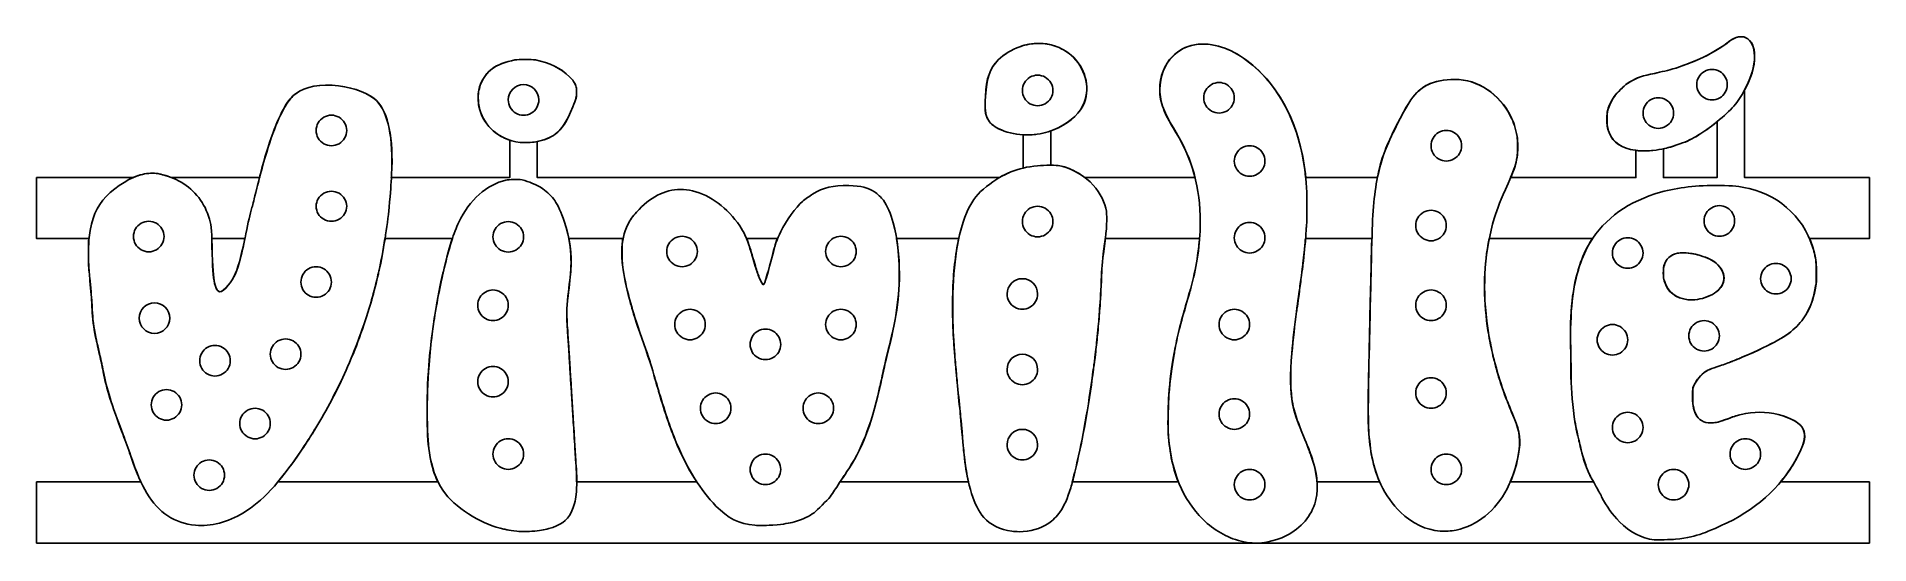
# Model space of a CAD drawing. Extents: x 0 to 6000, y 230 to 1891.
import ezdxf

# ---------------------------------------------------------------- set-up
doc = ezdxf.new("R2010")
doc.units = 0
doc.layers.add('Layer_1', color=7, linetype='CONTINUOUS')

msp = doc.modelspace()

# ---------------------------------------------------------------- linework, layer by layer
at = {"layer": 'Layer_1', "color": 7}
for points in [[(5579.2402, 1891)], [(1644, 1684)], [(3327, 1715)], [(3921, 1691)], [(5535, 1734)], [(5359, 1641)], [(1015, 1584)], [(3228.9956, 1569.61086)], [(5501.5449, 1613.32617)], [(4665, 1534)], [(5245.4924, 1517.62596)], [(4021, 1484)], [(1015, 1336)], [(3327, 1286)], [(4615, 1273)], [(5559, 1288)], [(417, 1237)], [(573.35547, 1230)], [(1140.2344, 1230)], [(1594, 1236)], [(1741.7812, 1230)], [(2323.9238, 1230)], [(2814.9473, 1230)], [(3498.4434, 1230)], [(4021, 1233)], [(4153.7734, 1230)], [(4755.0312, 1230)], [(2163, 1188)], [(2683, 1188)], [(5259, 1183)], [(5391.127, 1183.86328)], [(965, 1088)], [(5744, 1099)], [(3277, 1049)], [(5436.9921, 1031.1059)], [(435.75089, 969.9279)], [(1544, 1012)], [(4615, 1012)], [(2189, 949)], [(2683, 949)], [(3971, 949)], [(5509, 912)], [(865, 852)], [(2436, 884)], [(5209, 899)], [(633.75085, 830.426)], [(3277, 802)], [(1544, 762)], [(4615, 725)], [(475.0361, 686.1083)], [(2273, 675)], [(2609, 675)], [(765, 625)], [(3971, 656)], [(5259, 612)], [(3277, 556)], [(1594, 525)], [(5644, 525)], [(615, 456)], [(2436, 475)], [(4021, 425)], [(4665, 475)], [(5409, 425)], [(1571.9982, 272.518)], [(2351.2625, 292.0297)], [(3192.9956, 272.594)], [(5294.9923, 244.5971)]]:
    msp.add_lwpolyline(points, close=True, dxfattribs=at)
for points in [[(5803.8926, 1230), (6000, 1230), (6000, 1430), (5591.5449, 1430), (5591.5449, 1717.55078)], [(3229.8281, 1569.55664), (3229.8281, 1461.16992)], [(3319.8281, 1470.32031), (3319.8281, 1582.59961)], [(5501.5449, 1613.32617), (5501.5449, 1430), (5325.6738, 1430), (5325.6738, 1524.10156)], [(1549, 1552.16016), (1549, 1430), (1160.9688, 1430)], [(1582.9982, 1544.95845), (1582.9982, 1544.95905)], [(3152.0469, 1430), (1639, 1430), (1639, 1547.91406)], [(5235.6738, 1518.81836), (5235.6738, 1430), (4825.6504, 1430)], [(315.60352, 1430), (0, 1430), (0, 1230), (170.82812, 1230)], [(729.35156, 1430), (440.73438, 1430)], [(3791.9102, 1430), (3431.502, 1430)], [(4389.293, 1430), (4154.4434, 1430)], [(573.35547, 1230), (681.44531, 1230)], [(1140.2344, 1230), (1360.6016, 1230)], [(1741.7812, 1230), (1919.3047, 1230)], [(2323.9238, 1230), (2424.9297, 1230)], [(2814.9473, 1230), (3018.3848, 1230)], [(3498.4434, 1230), (3807.0391, 1230)], [(4153.7734, 1230), (4371.125, 1230)], [(4755.0312, 1230), (5093.0918, 1230)], [(340.90039, 434), (0, 434), (0, 234), (3986.0547, 234)], [(1313.5859, 434), (789.61133, 434)], [(2161.1055, 434), (1767.8086, 434)], [(3050.2988, 434), (2629.8867, 434)], [(3737.5449, 434), (3390.3672, 434)], [(3995.1719, 234), (6000, 234), (6000, 434), (5709.3398, 434)], [(4396.5586, 434), (4191.1445, 434)], [(5096.6387, 434), (4824.2578, 434)], [(519.99994, 292.0819), (519.99994, 292.0817)], [(4594.9938, 273.0147), (4594.9934, 273.0147)], [(3963.4944, 236.0244), (3963.4944, 236.0224)]]:
    msp.add_lwpolyline(points, dxfattribs=at)
for points in [[(3281.0312, 1868.92773), (3259.999, 1868.96087), (3238.5878, 1865.39463), (3218.5, 1858.25977)], [(3218.9956, 1858.25022), (3256.8079, 1871.68057), (3299.3069, 1872.46766), (3335.1484, 1860.40151)], [(3334.6523, 1860.41016), (3317.8516, 1866.06618), (3299.5892, 1868.8985), (3281.0312, 1868.92773)], [(3386.5, 1830.17969), (3373.5244, 1841.64675), (3350.4861, 1855.07967), (3334.6523, 1860.41016)], [(3335.1484, 1860.40151), (3350.9822, 1855.07103), (3374.0198, 1841.63879), (3386.9953, 1830.17173)], [(3791, 1864.625), (3760.7707, 1858.29443), (3739.2345, 1846.94349), (3718.9297, 1826.63867)], [(3719.4244, 1826.63054), (3739.7292, 1846.93526), (3761.2654, 1858.28652), (3791.4947, 1864.61709)], [(3818.457, 1866.49219), (3807.5692, 1866.49257), (3796.9458, 1865.87016), (3791, 1864.625)], [(3791.4947, 1864.61709), (3803.3863, 1867.10738), (3833.9886, 1867.10628), (3847.9946, 1864.61709)], [(3847.5, 1864.62305), (3840.497, 1865.86866), (3829.3448, 1866.4918), (3818.457, 1866.49219)], [(4010.0137, 1770.38086), (3958.696, 1822.83873), (3903.9595, 1854.58057), (3847.5, 1864.62305)], [(3847.9946, 1864.61709), (3904.454, 1854.57463), (3959.1911, 1822.83246), (4010.5087, 1770.37487)], [(5533.5, 1869.95312), (5507.0376, 1850.17381), (5476.1765, 1832.26081), (5445, 1818.58594)], [(5445.4921, 1818.57758), (5476.6685, 1832.25242), (5507.5296, 1850.16445), (5533.9919, 1869.94367)], [(5563.4766, 1887.9375), (5552.9352, 1883.89069), (5548.942, 1881.49524), (5533.5, 1869.95312)], [(5533.9919, 1869.94367), (5549.4339, 1881.48573), (5553.4277, 1883.88182), (5563.9691, 1887.9286)], [(5579.2402, 1891), (5572.9566, 1891), (5569.9141, 1890.40884), (5563.4766, 1887.9375)], [(5563.9691, 1887.9286), (5570.4066, 1890.39999), (5573.4491, 1890.99099), (5579.7327, 1890.99099)], [(5588.7637, 1890.13086), (5587.8086, 1890.60934), (5583.5227, 1891), (5579.2402, 1891)], [(5579.7327, 1890.99099), (5584.0152, 1890.99099), (5588.3004, 1890.59949), (5589.2555, 1890.12109)], [(5595.4121, 1887.06445), (5592.7107, 1888.27204), (5589.7187, 1889.65238), (5588.7637, 1890.13086)], [(5589.2555, 1890.12109), (5590.2105, 1889.6426), (5593.2022, 1888.2631), (5595.9035, 1887.05551)], [(5623.9648, 1827.47461), (5623.8697, 1857.54704), (5613.6281, 1878.92166), (5595.4121, 1887.06445)], [(5595.9035, 1887.05551), (5614.1195, 1878.91274), (5624.3618, 1857.53732), (5624.4569, 1827.46504)], [(1565.5, 1814.68945), (1534.3567, 1809.11108), (1508.6059, 1799.14697), (1490.9434, 1785.83789)], [(1491.4425, 1785.8285), (1509.105, 1799.13745), (1534.8549, 1809.10251), (1565.9982, 1814.68089)], [(1599.0566, 1816.60352), (1585.8682, 1816.60893), (1572.6611, 1815.97215), (1565.5, 1814.68945)], [(1565.9982, 1814.68089), (1580.3205, 1817.24628), (1618.8279, 1817.23048), (1632.9981, 1814.65289)], [(1632.5, 1814.66211), (1625.4149, 1815.95066), (1612.2451, 1816.5981), (1599.0566, 1816.60352)], [(1744.5, 1759.52344), (1716.3071, 1787.77516), (1678.7944, 1806.24272), (1632.5, 1814.66211)], [(1632.9981, 1814.65289), (1679.2924, 1806.23352), (1716.8051, 1787.7656), (1744.9979, 1759.51401)], [(3147.8691, 1814.76562), (3120.2511, 1787.31079), (3109.427, 1756.34354), (3106.0059, 1695)], [(3106.5008, 1694.99176), (3109.9219, 1756.33512), (3120.7463, 1787.3022), (3148.3643, 1814.75689)], [(3218.5, 1858.25977), (3192.2282, 1848.92847), (3165.9662, 1832.75588), (3147.8691, 1814.76562)], [(3148.3643, 1814.75689), (3166.4614, 1832.74712), (3192.7238, 1848.91896), (3218.9956, 1858.25022)], [(3429.4941, 1675.39062), (3449.4564, 1728.42557), (3432.4801, 1789.54505), (3386.5, 1830.17969)], [(3386.9953, 1830.17173), (3432.9754, 1789.53729), (3449.9524, 1728.41673), (3429.9902, 1675.38204)], [(3718.9297, 1826.63867), (3691.7277, 1799.43668), (3676.722, 1760.60999), (3676.9453, 1718)], [(3677.4411, 1717.99167), (3677.2178, 1760.6015), (3692.2224, 1799.42865), (3719.4244, 1826.63054)], [(5445, 1818.58594), (5403.6391, 1800.44389), (5371.8684, 1788.8111), (5346.8086, 1782.63281)], [(5347.2999, 1782.62402), (5372.3597, 1788.80229), (5404.1313, 1800.43555), (5445.4921, 1818.57758)], [(5624.4569, 1827.46504), (5624.5711, 1791.37398), (5613.7989, 1757.00432), (5587.1683, 1708.49171)], [(5591.5449, 1717.55078), (5614.6253, 1761.37163), (5624.0718, 1793.6698), (5623.9648, 1827.47461)], [(1490.9434, 1785.83789), (1474.2944, 1773.2925), (1462.2266, 1757.28591), (1452.9902, 1735.5)], [(1453.4891, 1735.4916), (1462.7255, 1757.27742), (1474.7935, 1773.28315), (1491.4425, 1785.8285)], [(1764.8477, 1730.24219), (1760.5152, 1741.50182), (1756.0012, 1747.9982), (1744.5, 1759.52344)], [(1744.9979, 1759.51401), (1756.4991, 1747.98875), (1761.0138, 1741.49228), (1765.3463, 1730.23272)], [(3227, 1715), (3227, 1732.863279), (3236.529946, 1749.36963), (3252, 1758.30127)], [(3252, 1758.30127), (3267.470054, 1767.23291), (3286.529946, 1767.23291), (3302, 1758.30127)], [(3302, 1758.30127), (3317.470054, 1749.36963), (3327, 1732.863279), (3327, 1715)], [(3846, 1734.30127), (3861.470054, 1743.23291), (3880.529946, 1743.23291), (3896, 1734.30127)], [(4154.4434, 1430), (4140.7282, 1570.61694), (4091.4119, 1687.17408), (4010.0137, 1770.38086)], [(4010.5087, 1770.37487), (4100.9054, 1677.96993), (4151.7435, 1544.43955), (4158.1836, 1382.49509)], [(4642.5, 1751.32617), (4609.0396, 1751.38883), (4576.7748, 1744.87106), (4553.5918, 1733.36523)], [(4554.0857, 1733.35621), (4577.2687, 1744.86197), (4609.533, 1751.38004), (4642.9934, 1751.31744)], [(4825.5293, 1630), (4788.144, 1704.75045), (4718.095, 1751.18461), (4642.5, 1751.32617)], [(4642.9934, 1751.31744), (4718.5882, 1751.17584), (4788.6374, 1704.74202), (4826.0227, 1629.99182)], [(5283.5, 1768.00391), (5249.1096, 1760.80557), (5230.8641, 1753.51883), (5207.5, 1737.65039)], [(5207.9925, 1737.64199), (5231.3565, 1753.51043), (5249.602, 1760.7975), (5283.9923, 1767.99577)], [(5346.8086, 1782.63281), (5326.0289, 1777.50972), (5298.2826, 1771.09808), (5283.5, 1768.00391)], [(5283.9923, 1767.99577), (5298.7749, 1771.08996), (5326.5203, 1777.50094), (5347.2999, 1782.62402)], [(5435, 1734), (5435, 1751.863279), (5444.529946, 1768.36963), (5460, 1777.30127)], [(5460, 1777.30127), (5475.470054, 1786.23291), (5494.529946, 1786.23291), (5510, 1777.30127)], [(5510, 1777.30127), (5525.470054, 1768.36963), (5535, 1751.863279), (5535, 1734)], [(847.5, 1704.43359), (835.42832, 1695.31078), (824.81653, 1682.47665), (812.80664, 1662.4707)], [(813.30678, 1662.46199), (825.31665, 1682.46791), (835.92772, 1695.30286), (847.99938, 1704.42562)], [(988, 1730.04492), (929.74095, 1737.64866), (879.27901, 1728.44962), (847.5, 1704.43359)], [(847.99938, 1704.42562), (879.77834, 1728.44163), (930.2402, 1737.63989), (988.49916, 1730.03612)], [(1112.5215, 1681.62109), (1090.2091, 1704.24854), (1041.9968, 1722.99748), (988, 1730.04492)], [(988.49916, 1730.03612), (1042.4958, 1722.98875), (1090.7083, 1704.24003), (1113.0207, 1681.61271)], [(1161.5059, 1439.5), (1168.0276, 1559.272), (1151.2131, 1642.38301), (1112.5215, 1681.62109)], [(1113.0207, 1681.61271), (1151.7123, 1642.37477), (1168.5267, 1559.2643), (1162.005, 1439.49277)], [(1447.3242, 1715.5), (1444.6154, 1703.49546), (1444.8418, 1675.93862), (1447.7559, 1662.81641)], [(1448.2535, 1662.80919), (1445.3394, 1675.93134), (1445.1143, 1703.48723), (1447.8231, 1715.49168)], [(1452.9902, 1735.5), (1451.5406, 1732.0807), (1449.2067, 1723.84258), (1447.3242, 1715.5)], [(1447.8231, 1715.49168), (1449.7056, 1723.83425), (1452.0395, 1732.07232), (1453.4891, 1735.4916)], [(1544, 1684), (1544.000002, 1711.614236), (1566.385764, 1733.999997), (1594, 1733.999997)], [(1569, 1640.69873), (1553.529946, 1649.63037), (1544, 1666.136721), (1544, 1684)], [(1594, 1733.999997), (1621.614236, 1733.999997), (1643.999998, 1711.614236), (1644, 1684)], [(1644, 1684), (1644, 1666.136721), (1634.470054, 1649.63037), (1619, 1640.69873)], [(1754.8633, 1661.12891), (1766.0547, 1689.0155), (1767.3346, 1694.0073), (1767.3926, 1710)], [(1767.8912, 1709.9912), (1767.8332, 1693.99857), (1766.5529, 1689.00589), (1755.3615, 1661.1194)], [(1767.3926, 1710), (1767.4371, 1722.19892), (1767.1918, 1724.15037), (1764.8477, 1730.24219)], [(1765.3463, 1730.23272), (1767.6904, 1724.14085), (1767.9357, 1722.19006), (1767.8912, 1709.9912)], [(3106.0059, 1695), (3103.7034, 1653.71467), (3105.2989, 1637.70395), (3113.2656, 1622.14844)], [(3113.7606, 1622.13985), (3105.7939, 1637.69529), (3104.1983, 1653.70662), (3106.5008, 1694.99176)], [(3252, 1671.69873), (3236.529946, 1680.63037), (3227, 1697.136721), (3227, 1715)], [(3327, 1715), (3327, 1697.136721), (3317.470054, 1680.63037), (3302, 1671.69873)], [(3676.9453, 1718), (3677.0675, 1694.68044), (3680.2323, 1677.87797), (3688.7168, 1655.5)], [(3689.2124, 1655.49192), (3680.7279, 1677.86983), (3677.5633, 1694.67226), (3677.4411, 1717.99167)], [(3821, 1691), (3821, 1708.863279), (3830.529946, 1725.36963), (3846, 1734.30127)], [(3846, 1647.69873), (3830.529946, 1656.63037), (3821, 1673.136721), (3821, 1691)], [(3896, 1734.30127), (3911.470054, 1725.36963), (3921, 1708.863279), (3921, 1691)], [(3921, 1691), (3921, 1673.136721), (3911.470054, 1656.63037), (3896, 1647.69873)], [(4518.9746, 1708.05469), (4498.6965, 1687.7236), (4489.7188, 1673.21615), (4450.248, 1597)], [(4450.741, 1596.99195), (4490.2117, 1673.20785), (4499.1902, 1687.71589), (4519.4682, 1708.04691)], [(4553.5918, 1733.36523), (4539.3599, 1726.30185), (4531.2836, 1720.39577), (4518.9746, 1708.05469)], [(4519.4682, 1708.04691), (4531.7772, 1720.38796), (4539.8538, 1726.29284), (4554.0857, 1733.35621)], [(5164.6816, 1695), (5155.2251, 1681.70263), (5147.4974, 1665.51118), (5143.7812, 1651.20508)], [(5144.2737, 1651.19633), (5147.9898, 1665.50238), (5155.7167, 1681.69451), (5165.1732, 1694.99176)], [(5207.5, 1737.65039), (5195.9132, 1729.78084), (5173.6343, 1707.58896), (5164.6816, 1695)], [(5165.1732, 1694.99176), (5174.1259, 1707.58071), (5196.4057, 1729.77253), (5207.9925, 1737.64199)], [(5259, 1641), (5259, 1658.863279), (5268.529946, 1675.36963), (5284, 1684.30127)], [(5284, 1684.30127), (5299.470054, 1693.23291), (5318.529946, 1693.23291), (5334, 1684.30127)], [(5334, 1684.30127), (5349.470054, 1675.36963), (5359, 1658.863279), (5359, 1641)], [(5460, 1690.69873), (5444.529946, 1699.63037), (5435, 1716.136721), (5435, 1734)], [(5510, 1690.69873), (5494.529946, 1681.76709), (5475.470054, 1681.76709), (5460, 1690.69873)], [(5587.1683, 1708.49171), (5566.3651, 1670.59506), (5544.1734, 1646.55935), (5491.492, 1604.86502)], [(5535, 1734), (5535, 1716.136721), (5525.470054, 1699.63037), (5510, 1690.69873)], [(812.80664, 1662.4707), (786.26074, 1618.25078), (759.14615, 1543.99285), (732.48438, 1442.5)], [(732.98381, 1442.49276), (759.64555, 1543.98526), (786.76092, 1618.24226), (813.30678, 1662.46199)], [(915, 1584), (915, 1601.863279), (924.529946, 1618.36963), (940, 1627.30127)], [(940, 1627.30127), (955.470054, 1636.23291), (974.529946, 1636.23291), (990, 1627.30127)], [(990, 1627.30127), (1005.470054, 1618.36963), (1015, 1601.863279), (1015, 1584)], [(1447.7559, 1662.81641), (1454.3229, 1633.24519), (1466.8341, 1610.15519), (1487.4922, 1589.48438)], [(1487.9904, 1589.47748), (1467.3324, 1610.1482), (1454.8205, 1633.2381), (1448.2535, 1662.80919)], [(1619, 1640.69873), (1603.529946, 1631.76709), (1584.470054, 1631.76709), (1569, 1640.69873)], [(1697.332, 1571.82227), (1720.0286, 1588.53055), (1735.148, 1612.00249), (1754.8633, 1661.12891)], [(1755.3615, 1661.1194), (1735.6462, 1611.99319), (1720.5264, 1588.52318), (1697.8298, 1571.81495)], [(3113.2656, 1622.14844), (3120.0763, 1608.85007), (3132.2449, 1597.89221), (3149.5, 1589.52344)], [(3149.9957, 1589.51638), (3132.7406, 1597.88504), (3120.5712, 1608.8415), (3113.7606, 1622.13985)], [(3302, 1671.69873), (3286.529946, 1662.76709), (3267.470054, 1662.76709), (3252, 1671.69873)], [(3344.6328, 1593.09375), (3387.2356, 1614.10381), (3417.4575, 1643.41246), (3429.4941, 1675.39062)], [(3429.9902, 1675.38204), (3417.9536, 1643.40396), (3387.7314, 1614.09508), (3345.1287, 1593.08506)], [(3688.7168, 1655.5), (3696.3807, 1635.2864), (3703.9861, 1620.89059), (3729.9238, 1577.5)], [(3730.4191, 1577.49222), (3704.4814, 1620.88265), (3696.8762, 1635.2784), (3689.2124, 1655.49192)], [(3896, 1647.69873), (3880.529946, 1638.76709), (3861.470054, 1638.76709), (3846, 1647.69873)], [(4846.6895, 1564.5), (4841.5547, 1591.30338), (4835.4834, 1610.0971), (4825.5293, 1630)], [(4826.0227, 1629.99182), (4835.9767, 1610.089), (4842.0482, 1591.29537), (4847.183, 1564.49208)], [(5140.6836, 1621.5), (5140.6213, 1601.64276), (5142.1781, 1592.16826), (5147.9375, 1577.33594)], [(5143.7812, 1651.20508), (5140.9573, 1640.33325), (5140.7356, 1638.21965), (5140.6836, 1621.5)], [(5148.4302, 1577.32782), (5142.6708, 1592.16017), (5141.1147, 1601.63493), (5141.177, 1621.49205)], [(5141.177, 1621.49205), (5141.229, 1638.21169), (5141.4497, 1640.32458), (5144.2737, 1651.19633)], [(5284, 1597.69873), (5268.529946, 1606.63037), (5259, 1623.136721), (5259, 1641)], [(5359, 1641), (5359, 1623.136721), (5349.470054, 1606.63037), (5334, 1597.69873)], [(940, 1540.69873), (924.529946, 1549.63037), (915, 1566.136721), (915, 1584)], [(1015, 1584), (1015, 1566.136721), (1005.470054, 1549.63037), (990, 1540.69873)], [(1487.4922, 1589.48438), (1504.7559, 1572.21004), (1525.3478, 1559.72947), (1549, 1552.16016)], [(1582.9982, 1544.95905), (1544.9011, 1549.52303), (1512.9649, 1564.48768), (1487.9904, 1589.47748)], [(1697.8298, 1571.81495), (1682.5879, 1560.59449), (1659.938, 1551.68433), (1634.4981, 1546.90104)], [(1639, 1547.91406), (1662.3971, 1552.8829), (1683.0966, 1561.34272), (1697.332, 1571.82227)], [(3149.5, 1589.52344), (3171.2622, 1578.9687), (3202.0279, 1571.21795), (3228.5, 1569.61914)], [(3228.9956, 1569.61086), (3202.5235, 1571.20965), (3171.7579, 1578.96162), (3149.9957, 1589.51638)], [(3228.5, 1569.61914), (3228.9074, 1569.59454), (3229.3776, 1569.57624), (3229.8281, 1569.55664)], [(3275.4955, 1571.56955), (3265.737, 1570.06485), (3239.6637, 1568.96656), (3228.9956, 1569.61086)], [(3345.1287, 1593.08506), (3323.2754, 1582.30791), (3301.4976, 1575.57883), (3275.4955, 1571.56955)], [(3319.8281, 1582.59961), (3328.2373, 1585.57453), (3336.4297, 1589.04828), (3344.6328, 1593.09375)], [(3729.9238, 1577.5), (3758.0365, 1530.47086), (3777.149, 1486.68344), (3788.6309, 1443)], [(3789.1261, 1442.99275), (3777.6442, 1486.67608), (3758.5317, 1530.46331), (3730.4191, 1577.49222)], [(4450.248, 1597), (4438.1942, 1573.7248), (4420.0022, 1533.96262), (4414.5625, 1519)], [(4415.0566, 1518.99225), (4420.4963, 1533.9549), (4438.6872, 1573.71684), (4450.741, 1596.99195)], [(4565, 1534), (4565, 1551.863279), (4574.529946, 1568.36963), (4590, 1577.30127)], [(4590, 1577.30127), (4605.470054, 1586.23291), (4624.529946, 1586.23291), (4640, 1577.30127)], [(4640, 1577.30127), (4655.470054, 1568.36963), (4665, 1551.863279), (4665, 1534)], [(4846.623, 1496.5), (4849.1597, 1510.53997), (4849.2001, 1551.39502), (4846.6895, 1564.5)], [(4847.183, 1564.49208), (4849.6936, 1551.38723), (4849.6537, 1510.53229), (4847.117, 1496.49234)], [(5147.9375, 1577.33594), (5160.8538, 1544.0723), (5189.6646, 1524.46105), (5233.5, 1519.0957)], [(5233.9924, 1519.08865), (5190.1571, 1524.45403), (5161.3464, 1544.06436), (5148.4302, 1577.32782)], [(5334, 1597.69873), (5318.529946, 1588.76709), (5299.470054, 1588.76709), (5284, 1597.69873)], [(5369.5, 1536.50977), (5396.7869, 1545.56089), (5412.8845, 1552.68822), (5433.5, 1564.84766)], [(5433.9921, 1564.84087), (5413.3766, 1552.68152), (5397.2791, 1545.55375), (5369.9922, 1536.50269)], [(5433.5, 1564.84766), (5453.7556, 1576.79482), (5468.4324, 1587.01205), (5491, 1604.87305)], [(5491.492, 1604.86502), (5468.9244, 1587.00409), (5454.2477, 1576.78803), (5433.9921, 1564.84087)], [(5491, 1604.87305), (5494.6711, 1607.77852), (5498.1601, 1610.58153), (5501.5449, 1613.32617)], [(990, 1540.69873), (974.529946, 1531.76709), (955.470054, 1531.76709), (940, 1540.69873)], [(1634.4981, 1546.90104), (1622.6048, 1544.66495), (1594.3463, 1543.59896), (1582.9982, 1544.95845)], [(3921, 1484), (3921, 1501.863279), (3930.529946, 1518.36963), (3946, 1527.30127)], [(3946, 1527.30127), (3961.470054, 1536.23291), (3980.529946, 1536.23291), (3996, 1527.30127)], [(3996, 1527.30127), (4011.470054, 1518.36963), (4021, 1501.863279), (4021, 1484)], [(4414.5625, 1519), (4404.9779, 1492.63655), (4400.302, 1477.354), (4394.5176, 1453.5)], [(4395.0104, 1453.49251), (4400.7948, 1477.34642), (4405.472, 1492.62896), (4415.0566, 1518.99225)], [(4590, 1490.69873), (4574.529946, 1499.63037), (4565, 1516.136721), (4565, 1534)], [(4665, 1534), (4665, 1516.136721), (4655.470054, 1499.63037), (4640, 1490.69873)], [(5233.5, 1519.0957), (5234.4357, 1518.98117), (5234.7492, 1518.93319), (5235.6738, 1518.81836)], [(5245.4924, 1517.62596), (5244.1174, 1517.82456), (5238.9424, 1518.48286), (5233.9924, 1519.08865)], [(5291.4923, 1518.53726), (5279.556, 1517.17356), (5252.355, 1516.63466), (5245.4924, 1517.62596)], [(5369.9922, 1536.50269), (5338.7884, 1526.15233), (5319.4928, 1521.73634), (5291.4923, 1518.53726)], [(5325.6738, 1524.10156), (5338.9699, 1526.98255), (5352.4579, 1530.85687), (5369.5, 1536.50977)], [(227.288, 1367.79405), (262.54844, 1403.70671), (308.72367, 1431.7086), (347.00021, 1440.39056)], [(346.5, 1440.39844), (336.62017, 1438.15746), (326.21232, 1434.61915), (315.60352, 1430)], [(395.75195, 1443.04688), (383.95285, 1445.28452), (363.09986, 1444.16368), (346.5, 1440.39844)], [(347.00021, 1440.39056), (363.59998, 1444.15585), (384.45275, 1445.27754), (396.25183, 1443.03985)], [(440.73438, 1430), (426.01674, 1435.61207), (409.80001, 1440.38271), (395.75195, 1443.04688)], [(396.25183, 1443.03985), (418.4031, 1438.83897), (445.96185, 1429.40761), (464.50003, 1419.68335)], [(721.07941, 1394.99294), (726.90441, 1418.36785), (732.2614, 1439.74277), (732.98381, 1442.49276)], [(732.48438, 1442.5), (732.29426, 1441.77631), (730.10765, 1433.00036), (729.35156, 1430)], [(3110.0247, 1400.59052), (3166.0524, 1444.11765), (3209.0743, 1461.63078), (3276.8426, 1468.49785)], [(3229.8281, 1461.16992), (3201.7158, 1454.78949), (3177.2333, 1444.98721), (3152.0469, 1430)], [(3276.8426, 1468.49785), (3300.1782, 1470.86244), (3339.6093, 1470.94134), (3349.9954, 1468.64425)], [(3349.5, 1468.65234), (3344.5631, 1469.74424), (3333.0419, 1470.29242), (3319.8281, 1470.32031)], [(3431.502, 1430), (3407.575, 1447.93153), (3377.3816, 1462.48571), (3349.5, 1468.65234)], [(3349.9954, 1468.64425), (3389.8226, 1459.83569), (3434.3853, 1433.92489), (3458.6284, 1405.4802)], [(3788.6309, 1443), (3789.7863, 1438.60404), (3790.8654, 1434.28632), (3791.9102, 1430)], [(3809.1788, 1283.49338), (3809.1988, 1343.00885), (3803.5074, 1388.27877), (3789.1261, 1442.99275)], [(3946, 1440.69873), (3930.529946, 1449.63037), (3921, 1466.136721), (3921, 1484)], [(3996, 1440.69873), (3980.529946, 1431.76709), (3961.470054, 1431.76709), (3946, 1440.69873)], [(4021, 1484), (4021, 1466.136721), (4011.470054, 1449.63037), (3996, 1440.69873)], [(4372.0206, 1243.49334), (4374.3565, 1334.23708), (4381.1586, 1396.36994), (4395.0104, 1453.49251)], [(4394.5176, 1453.5), (4392.6461, 1445.78238), (4390.9134, 1437.95873), (4389.293, 1430)], [(4640, 1490.69873), (4624.529946, 1481.76709), (4605.470054, 1481.76709), (4590, 1490.69873)], [(4847.117, 1496.49234), (4842.3422, 1470.06945), (4834.7754, 1448.16283), (4817.2389, 1409.99268)], [(4825.6504, 1430), (4837.035, 1456.59264), (4842.7488, 1475.06075), (4846.623, 1496.5)], [(464.50003, 1419.68335), (511.35385, 1395.10614), (545.5171, 1354.7727), (562.49187, 1303.9933)], [(704.6525, 1331.49319), (708.85629, 1346.22973), (710.80035, 1353.7446), (721.07941, 1394.99294)], [(940, 1378.435245), (955.470054, 1387.188252), (974.529946, 1387.188252), (990, 1378.435245)], [(1162.005, 1439.49277), (1160.2153, 1406.6247), (1158.5402, 1384.57548), (1153.9142, 1332.99319)], [(1160.9688, 1430), (1161.1481, 1433.10544), (1161.3272, 1436.2191), (1161.5059, 1439.5)], [(1382.0207, 1283.49338), (1416.7306, 1356.34249), (1474.1235, 1407.61349), (1536.4982, 1421.49324)], [(1536.4982, 1421.49324), (1541.1443, 1422.52713), (1550.6573, 1423.35613), (1561.4982, 1423.67203)], [(1561.4982, 1423.67203), (1576.813, 1424.11823), (1580.3093, 1423.91223), (1589.4982, 1422.02274)], [(1589.4982, 1422.02274), (1611.5484, 1417.48855), (1635.8889, 1406.9867), (1657.1287, 1392.84335)], [(1657.1287, 1392.84335), (1670.2696, 1384.09279), (1688.8061, 1366.10246), (1696.3895, 1354.7393)], [(1964.0253, 1317.07985), (2007.6411, 1365.82596), (2056.3969, 1390.97106), (2107.443, 1391.04546)], [(2107.443, 1391.04546), (2122.9593, 1391.06846), (2132.5952, 1389.93426), (2147.4973, 1386.33248)], [(2147.4973, 1386.33248), (2206.1165, 1372.16423), (2261.5163, 1331.00569), (2302.0721, 1271.49323)], [(2540.4139, 1375.94092), (2574.932, 1397.57393), (2606.7279, 1404.9973), (2659.3261, 1403.70341)], [(2659.3261, 1403.70341), (2699.2633, 1402.72101), (2722.0988, 1397.08733), (2743.3356, 1382.97769)], [(2743.3356, 1382.97769), (2751.647, 1377.45561), (2765.7777, 1363.99216), (2772.1825, 1355.4929)], [(3048.9557, 1324.49302), (3065.4613, 1358.97538), (3080.3687, 1377.55121), (3110.0247, 1400.59052)], [(3458.6284, 1405.4802), (3482.8967, 1377.00601), (3498.2337, 1346.62183), (3502.0319, 1319.49304)], [(4158.1836, 1382.49509), (4159.4209, 1351.38151), (4158.6404, 1275.24431), (4157.0056, 1267.58474)], [(4817.2389, 1409.99268), (4791.9796, 1355.0129), (4782.8445, 1332.02729), (4772.1313, 1296.49313)], [(5085.7819, 1217.56394), (5131.8669, 1295.20173), (5214.3126, 1353.8935), (5316.6808, 1381.93699)], [(5316.6808, 1381.93699), (5376.7595, 1398.39543), (5432.6911, 1404.6957), (5509.992, 1403.71211)], [(5509.992, 1403.71211), (5555.9574, 1403.12721), (5572.1177, 1401.47592), (5606.4918, 1393.85155)], [(5606.4918, 1393.85155), (5712.1992, 1370.40524), (5794.7079, 1288.70776), (5820.4535, 1181.99378)], [(171.73379, 1233.99958), (179.76017, 1296.76053), (196.03995, 1335.96797), (227.288, 1367.79405)], [(685.04715, 1245.49353), (692.63239, 1284.38758), (698.2724, 1309.12768), (704.6525, 1331.49319)], [(915, 1336), (915, 1353.506014), (924.529946, 1369.682238), (940, 1378.435245)], [(940, 1293.564755), (924.529946, 1302.317762), (915, 1318.493986), (915, 1336)], [(990, 1378.435245), (1005.470054, 1369.682238), (1015, 1353.506014), (1015, 1336)], [(1015, 1336), (1015, 1318.493986), (1005.470054, 1302.317762), (990, 1293.564755)], [(1153.9142, 1332.99319), (1148.5306, 1272.96352), (1134.2517, 1182.35488), (1121.451, 1126.994)], [(1696.3895, 1354.7393), (1706.4894, 1339.60526), (1717.3426, 1315.61115), (1727.0326, 1286.99337)], [(2436.0239, 1253.2496), (2453.8026, 1288.40266), (2486.2996, 1333.14619), (2507.4967, 1351.65661)], [(2507.4967, 1351.65661), (2515.9388, 1359.02868), (2530.1101, 1369.48344), (2540.4139, 1375.94092)], [(2772.1825, 1355.4929), (2784.705, 1338.87546), (2797.0817, 1310.57247), (2804.3234, 1281.99319)], [(2999.4215, 1051.211), (3002.8441, 1167.70614), (3020.48, 1265.00435), (3048.9557, 1324.49302)], [(3227, 1286), (3227, 1303.863279), (3236.529946, 1320.36963), (3252, 1329.30127)], [(3252, 1329.30127), (3267.470054, 1338.23291), (3286.529946, 1338.23291), (3302, 1329.30127)], [(3302, 1329.30127), (3317.470054, 1320.36963), (3327, 1303.863279), (3327, 1286)], [(4540, 1316.30127), (4555.470054, 1325.23291), (4574.529946, 1325.23291), (4590, 1316.30127)], [(5459, 1288), (5459, 1305.863279), (5468.529946, 1322.36963), (5484, 1331.30127)], [(5484, 1331.30127), (5499.470054, 1340.23291), (5518.529946, 1340.23291), (5534, 1331.30127)], [(5534, 1331.30127), (5549.470054, 1322.36963), (5559, 1305.863279), (5559, 1288)], [(317, 1237), (317, 1254.863279), (326.529946, 1271.36963), (342, 1280.30127)], [(342, 1280.30127), (357.470054, 1289.23291), (376.529946, 1289.23291), (392, 1280.30127)], [(392, 1280.30127), (407.470054, 1271.36963), (417, 1254.863279), (417, 1237)], [(562.49187, 1303.9933), (571.84496, 1276.01401), (573.32405, 1263.79566), (574.47615, 1204.99369)], [(990, 1293.564755), (974.529946, 1284.811748), (955.470054, 1284.811748), (940, 1293.564755)], [(1334.5264, 1133.49397), (1350.2621, 1200.22151), (1365.9467, 1249.75751), (1382.0207, 1283.49338)], [(1494, 1236), (1494, 1253.863279), (1503.529946, 1270.36963), (1519, 1279.30127)], [(1519, 1279.30127), (1534.470054, 1288.23291), (1553.529946, 1288.23291), (1569, 1279.30127)], [(1569, 1279.30127), (1584.470054, 1270.36963), (1594, 1253.863279), (1594, 1236)], [(1727.0326, 1286.99337), (1745.4059, 1232.73198), (1752.9368, 1177.4766), (1748.9757, 1125.994)], [(1916.372, 1184.91217), (1916.42, 1223.92832), (1921.5958, 1248.66962), (1935.5314, 1276.49321)], [(1935.5314, 1276.49321), (1942.7254, 1290.85645), (1950.6076, 1302.08401), (1964.0253, 1317.07985)], [(2302.0721, 1271.49323), (2315.7751, 1251.38531), (2322.751, 1236.74836), (2332.8125, 1206.99348)], [(2804.3234, 1281.99319), (2818.5977, 1225.66081), (2824.5089, 1176.5438), (2824.4818, 1114.49385)], [(3252, 1242.69873), (3236.529946, 1251.63037), (3227, 1268.136721), (3227, 1286)], [(3327, 1286), (3327, 1268.136721), (3317.470054, 1251.63037), (3302, 1242.69873)], [(3502.0319, 1319.49304), (3504.9671, 1298.52822), (3503.1085, 1259.85447), (3496.9858, 1214.49345)], [(3801.4642, 1175.49381), (3807.2211, 1215.37665), (3809.165, 1242.58994), (3809.1788, 1283.49338)], [(3921, 1233), (3921, 1250.863279), (3930.529946, 1267.36963), (3946, 1276.30127)], [(3946, 1276.30127), (3961.470054, 1285.23291), (3980.529946, 1285.23291), (3996, 1276.30127)], [(3996, 1276.30127), (4011.470054, 1267.36963), (4021, 1250.863279), (4021, 1233)], [(4157.0056, 1267.58474), (4156.7604, 1266.43565), (4156.0781, 1257.39558), (4155.4896, 1247.49562)], [(4515, 1273), (4515, 1290.863279), (4524.529946, 1307.36963), (4540, 1316.30127)], [(4540, 1229.69873), (4524.529946, 1238.63037), (4515, 1255.136721), (4515, 1273)], [(4590, 1316.30127), (4605.470054, 1307.36963), (4615, 1290.863279), (4615, 1273)], [(4615, 1273), (4615, 1255.136721), (4605.470054, 1238.63037), (4590, 1229.69873)], [(4772.1313, 1296.49313), (4741.0488, 1193.39624), (4732.7963, 1080.6799), (4747.5681, 960.9944)], [(5484, 1244.69873), (5468.529946, 1253.63037), (5459, 1270.136721), (5459, 1288)], [(5559, 1288), (5559, 1270.136721), (5549.470054, 1253.63037), (5534, 1244.69873)], [(170.82812, 1230), (169.06309, 1209.06229), (168.92684, 1153.9), (170.75391, 1133.5)], [(171.25429, 1133.49397), (169.29529, 1155.36698), (169.59049, 1217.24074), (171.73379, 1233.99958)], [(342, 1193.69873), (326.529946, 1202.63037), (317, 1219.136721), (317, 1237)], [(417, 1237), (417, 1219.136721), (407.470054, 1202.63037), (392, 1193.69873)], [(573.97656, 1205), (573.79052, 1214.4955), (573.59034, 1222.67145), (573.35547, 1230)], [(582.66406, 1083), (577.34254, 1105.33765), (575.39246, 1132.73368), (573.97656, 1205)], [(574.47615, 1204.99369), (575.89205, 1132.72767), (577.84305, 1105.3318), (583.16454, 1082.9942)], [(681.44531, 1230), (675.41095, 1200.47827), (669.03954, 1173.25402), (662.99805, 1151.30469)], [(663.49847, 1151.2982), (670.58565, 1177.0465), (678.12961, 1210.02327), (685.04715, 1245.49353)], [(1120.9512, 1127), (1127.4521, 1155.11568), (1134.3297, 1192.32441), (1140.2344, 1230)], [(1360.6016, 1230), (1351.7076, 1203.10328), (1342.8754, 1171.02021), (1334.0273, 1133.5)], [(1519, 1192.69873), (1503.529946, 1201.63037), (1494, 1218.136721), (1494, 1236)], [(1594, 1236), (1594, 1218.136721), (1584.470054, 1201.63037), (1569, 1192.69873)], [(1748.4785, 1126), (1751.0565, 1159.50639), (1748.7597, 1194.61154), (1741.7812, 1230)], [(1919.3047, 1230), (1916.9385, 1216.77454), (1915.8963, 1202.25937), (1915.875, 1184.91797)], [(2063, 1188), (2063, 1205.863279), (2072.529946, 1222.36963), (2088, 1231.30127)], [(2088, 1231.30127), (2103.470054, 1240.23291), (2122.529946, 1240.23291), (2138, 1231.30127)], [(2138, 1231.30127), (2153.470054, 1222.36963), (2163, 1205.863279), (2163, 1188)], [(2332.3164, 1207), (2329.3325, 1215.82434), (2326.6209, 1223.29794), (2323.9238, 1230)], [(2352.6367, 1140.5), (2339.7186, 1184.05452), (2336.3861, 1194.96453), (2332.3164, 1207)], [(2332.8125, 1206.99348), (2336.8822, 1194.95813), (2340.2162, 1184.04817), (2353.1343, 1140.49374)], [(2424.9297, 1230), (2418.4674, 1213.61503), (2413.0064, 1194.10097), (2403.1387, 1155)], [(2403.6358, 1154.99369), (2418.2407, 1212.86556), (2423.1835, 1227.861), (2436.0239, 1253.2496)], [(2583, 1188), (2583, 1205.863279), (2592.529946, 1222.36963), (2608, 1231.30127)], [(2608, 1231.30127), (2623.470054, 1240.23291), (2642.529946, 1240.23291), (2658, 1231.30127)], [(2658, 1231.30127), (2673.470054, 1222.36963), (2683, 1205.863279), (2683, 1188)], [(2823.9863, 1114.5), (2824.0048, 1156.89495), (2821.2463, 1193.25339), (2814.9473, 1230)], [(3018.3848, 1230), (3007.6063, 1179.16017), (3000.8993, 1118.39094), (2998.9258, 1051.2168)], [(3302, 1242.69873), (3286.529946, 1233.76709), (3267.470054, 1233.76709), (3252, 1242.69873)], [(3486.0156, 1108.5), (3487.3057, 1140.38755), (3489.5433, 1163.03341), (3496.4902, 1214.5)], [(3496.9858, 1214.49345), (3490.0389, 1163.02705), (3487.8011, 1140.38134), (3486.511, 1108.49387)], [(3496.4902, 1214.5), (3497.2011, 1219.76617), (3497.8483, 1224.93133), (3498.4434, 1230)], [(3807.0391, 1230), (3805.8361, 1212.79914), (3803.8972, 1195.78793), (3800.9688, 1175.5)], [(3946, 1189.69873), (3930.529946, 1198.63037), (3921, 1215.136721), (3921, 1233)], [(4021, 1233), (4021, 1215.136721), (4011.470054, 1198.63037), (3996, 1189.69873)], [(4149.541, 1185), (4151.5718, 1204.50547), (4152.8287, 1217.88652), (4153.7734, 1230)], [(4155.4896, 1247.49562), (4154.4415, 1229.86699), (4153.0635, 1214.07445), (4150.036, 1184.99587)], [(4370.4707, 1212), (4370.1866, 1206.225), (4369.3015, 1167.75), (4368.5039, 1126.5)], [(4368.9968, 1126.4938), (4369.7944, 1167.74364), (4370.6795, 1206.21848), (4370.9636, 1211.99346)], [(4371.125, 1230), (4370.8887, 1222.54415), (4370.6477, 1215.59922), (4370.4707, 1212)], [(4370.9636, 1211.99346), (4371.2476, 1217.76844), (4371.7233, 1231.94338), (4372.0206, 1243.49334)], [(4590, 1229.69873), (4574.529946, 1220.76709), (4555.470054, 1220.76709), (4540, 1229.69873)], [(4747.0742, 961), (4735.4181, 1055.442), (4738.1106, 1145.53882), (4755.0312, 1230)], [(5085.2891, 1217.57031), (5071.4735, 1194.29576), (5060.5802, 1170.052), (5050.9648, 1141.17969)], [(5051.4579, 1141.17424), (5061.0733, 1170.04643), (5071.9663, 1194.28943), (5085.7819, 1217.56394)], [(5093.0918, 1230), (5090.3881, 1225.9122), (5087.7825, 1221.77088), (5085.2891, 1217.57031)], [(5159, 1183), (5159, 1200.863279), (5168.529946, 1217.36963), (5184, 1226.30127)], [(5184, 1226.30127), (5199.470054, 1235.23291), (5218.529946, 1235.23291), (5234, 1226.30127)], [(5234, 1226.30127), (5249.470054, 1217.36963), (5259, 1200.863279), (5259, 1183)], [(5534, 1244.69873), (5518.529946, 1235.76709), (5499.470054, 1235.76709), (5484, 1244.69873)], [(5819.9629, 1182), (5815.9456, 1198.65146), (5810.5465, 1214.693), (5803.8926, 1230)], [(392, 1193.69873), (376.529946, 1184.76709), (357.470054, 1184.76709), (342, 1193.69873)], [(662.99805, 1151.30469), (653.27623, 1115.98441), (639.72561, 1090.425), (619.39453, 1069.0605)], [(619.89517, 1069.0552), (640.22622, 1090.4196), (653.77667, 1115.97804), (663.49847, 1151.2982)], [(890, 1131.30127), (905.470054, 1140.23291), (924.529946, 1140.23291), (940, 1131.30127)], [(1569, 1192.69873), (1553.529946, 1183.76709), (1534.470054, 1183.76709), (1519, 1192.69873)], [(1915.875, 1184.91797), (1915.8472, 1162.19738), (1916.5358, 1152.83937), (1920.0684, 1128)], [(1920.5665, 1127.99379), (1917.0339, 1152.83309), (1916.3442, 1162.19166), (1916.372, 1184.91217)], [(2088, 1144.69873), (2072.529946, 1153.63037), (2063, 1170.136721), (2063, 1188)], [(2138, 1144.69873), (2122.529946, 1135.76709), (2103.470054, 1135.76709), (2088, 1144.69873)], [(2163, 1188), (2163, 1170.136721), (2153.470054, 1153.63037), (2138, 1144.69873)], [(2365.0781, 1103.30078), (2361.3889, 1112.58775), (2357.2032, 1125.10354), (2352.6367, 1140.5)], [(2353.1343, 1140.49374), (2357.7008, 1125.0974), (2361.8866, 1112.58235), (2365.5758, 1103.2954)], [(2403.1387, 1155), (2392.7301, 1113.75535), (2383.1939, 1082.8336), (2379.8535, 1079.5)], [(2380.3497, 1079.494), (2383.6901, 1082.8276), (2393.2272, 1113.74925), (2403.6358, 1154.99369)], [(2608, 1144.69873), (2592.529946, 1153.63037), (2583, 1170.136721), (2583, 1188)], [(2658, 1144.69873), (2642.529946, 1135.76709), (2623.470054, 1135.76709), (2608, 1144.69873)], [(2683, 1188), (2683, 1170.136721), (2673.470054, 1153.63037), (2658, 1144.69873)], [(3800.9688, 1175.5), (3796.0003, 1141.07979), (3790.2591, 1113.20811), (3780.5742, 1076.5)], [(3781.069, 1076.4942), (3790.7539, 1113.20215), (3796.4958, 1141.07374), (3801.4642, 1175.49381)], [(3996, 1189.69873), (3980.529946, 1180.76709), (3961.470054, 1180.76709), (3946, 1189.69873)], [(4140.4512, 1109), (4142.392, 1124.125), (4144.4348, 1139.875), (4144.9902, 1144)], [(4145.4836, 1143.99603), (4144.9282, 1139.87105), (4142.8859, 1124.12111), (4140.9451, 1108.99617)], [(4144.9902, 1144), (4146.0157, 1151.61788), (4146.8373, 1159.03159), (4149.541, 1185)], [(4150.036, 1184.99587), (4147.3323, 1159.02757), (4146.5091, 1151.6138), (4145.4836, 1143.99603)], [(5050.9648, 1141.17969), (5027.8594, 1071.8009), (5019.193, 991.5224), (5021.959, 872.5)], [(5022.4518, 872.495), (5019.6858, 991.5169), (5028.3525, 1071.7957), (5051.4579, 1141.17424)], [(5184, 1139.69873), (5168.529946, 1148.63037), (5159, 1165.136721), (5159, 1183)], [(5259, 1183), (5259, 1165.136721), (5249.470054, 1148.63037), (5234, 1139.69873)], [(5325.5215, 1117.5), (5325.5185, 1130.91183), (5325.9021, 1135.87195), (5327.3398, 1141)], [(5327.8321, 1140.99394), (5326.3944, 1135.86596), (5326.0106, 1130.90588), (5326.0136, 1117.49403)], [(5327.3398, 1141), (5333.798, 1164.03585), (5348.2196, 1177.18014), (5372.3477, 1182.02344)], [(5372.8389, 1182.01728), (5348.7108, 1177.174), (5334.2903, 1164.02975), (5327.8321, 1140.99394)], [(5372.3477, 1182.02344), (5378.2263, 1183.2035), (5384.4642, 1183.82034), (5391.127, 1183.86328)], [(5454.9921, 1171.91262), (5420.6356, 1183.09838), (5394.3384, 1186.33286), (5372.8389, 1182.01728)], [(5391.127, 1183.86328), (5392.0788, 1183.86942), (5393.0384, 1183.86298), (5394.0078, 1183.8457)], [(5394.0078, 1183.8457), (5411.0692, 1183.54158), (5430.8799, 1179.60821), (5454.5, 1171.91797)], [(5454.5, 1171.91797), (5478.3244, 1164.16121), (5491.1851, 1156.88067), (5503.9961, 1143.89258)], [(5504.4876, 1143.88583), (5491.6766, 1156.87388), (5478.8164, 1164.15595), (5454.9921, 1171.91262)], [(5503.9961, 1143.89258), (5521.7503, 1125.89287), (5527.8662, 1105.98069), (5521.5781, 1086.6504)], [(5522.0697, 1086.6444), (5528.3578, 1105.9747), (5522.2418, 1125.8862), (5504.4876, 1143.88583)], [(5644, 1099), (5644, 1116.863279), (5653.529946, 1133.36963), (5669, 1142.30127)], [(5669, 1142.30127), (5684.470054, 1151.23291), (5703.529946, 1151.23291), (5719, 1142.30127)], [(5719, 1142.30127), (5734.470054, 1133.36963), (5744, 1116.863279), (5744, 1099)], [(5826.4395, 1116.5), (5826.4931, 1148.32837), (5825.3867, 1159.51833), (5819.9629, 1182)], [(5820.4535, 1181.99378), (5825.8773, 1159.51227), (5826.9838, 1148.32231), (5826.9302, 1116.49404)], [(170.75391, 1133.5), (171.44353, 1125.8), (172.47139, 1114.1), (173.03906, 1107.5)], [(173.54028, 1107.4941), (172.97269, 1114.09405), (171.94399, 1125.794), (171.25429, 1133.49397)], [(173.03906, 1107.5), (173.60673, 1100.9), (175.18082, 1083.125), (176.53516, 1068)], [(177.03488, 1067.9942), (175.68058, 1083.1192), (174.10798, 1100.8941), (173.54028, 1107.4941)], [(593.65234, 1059.002), (589.03497, 1063.0561), (585.66005, 1070.424), (582.66406, 1083)], [(583.16454, 1082.9942), (586.16053, 1070.4182), (589.53413, 1063.0493), (594.15142, 1058.9953)], [(865, 1088), (865, 1105.863279), (874.529946, 1122.36963), (890, 1131.30127)], [(890, 1044.69873), (874.529946, 1053.63037), (865, 1070.136721), (865, 1088)], [(940, 1131.30127), (955.470054, 1122.36963), (965, 1105.863279), (965, 1088)], [(965, 1088), (965, 1070.136721), (955.470054, 1053.63037), (940, 1044.69873)], [(1096.5078, 1030), (1102.8273, 1052.1973), (1113.4219, 1093.4696), (1117.4297, 1111.5)], [(1117.9296, 1111.49406), (1113.9218, 1093.4637), (1103.3263, 1052.1916), (1097.0068, 1029.9944)], [(1117.4297, 1111.5), (1118.2855, 1115.35), (1119.8702, 1122.325), (1120.9512, 1127)], [(1121.451, 1126.994), (1120.37, 1122.31902), (1118.7854, 1115.34404), (1117.9296, 1111.49406)], [(1329.5059, 1114.5), (1323.2232, 1088.601), (1309.9729, 1021.6857), (1305.3574, 992.5469)], [(1305.8568, 992.5409), (1310.4723, 1021.6796), (1323.7225, 1088.5951), (1330.0052, 1114.49405)], [(1334.0273, 1133.5), (1332.3412, 1126.35), (1330.3065, 1117.8), (1329.5059, 1114.5)], [(1330.0052, 1114.49405), (1330.8058, 1117.79403), (1332.8403, 1126.344), (1334.5264, 1133.49397)], [(1739.5273, 1042.5137), (1743.2984, 1074.9442), (1747.7319, 1116.29564), (1748.4785, 1126)], [(1748.9757, 1125.994), (1748.2291, 1116.28974), (1743.7954, 1074.938), (1740.0243, 1042.5076)], [(1920.0684, 1128), (1924.7148, 1095.329), (1933.1038, 1057.7146), (1944.7109, 1017.5)], [(1945.208, 1017.4942), (1933.6009, 1057.7087), (1925.2129, 1095.3229), (1920.5665, 1127.99379)], [(2379.8535, 1079.5), (2377.783, 1077.4337), (2371.0384, 1088.2966), (2365.0781, 1103.30078)], [(2365.5758, 1103.2954), (2371.5361, 1088.2912), (2378.2792, 1077.4277), (2380.3497, 1079.494)], [(2812.418, 978), (2820.774, 1028.2815), (2823.9653, 1065.9372), (2823.9863, 1114.5)], [(2824.4818, 1114.49385), (2824.4608, 1065.9312), (2821.2693, 1028.2757), (2812.9133, 977.9944)], [(3177, 1049), (3177.000002, 1076.614236), (3199.385764, 1098.999996), (3227, 1098.999996)], [(3227, 1098.999996), (3254.614236, 1098.999996), (3276.999998, 1076.614236), (3277, 1049)], [(3480.002, 1000), (3482.2486, 1027.9429), (3484.1312, 1061.924), (3486.0156, 1108.5)], [(3486.511, 1108.49387), (3484.6266, 1061.918), (3482.7429, 1027.9371), (3480.4963, 999.9943)], [(4133.5078, 1057), (4135.3861, 1070.475), (4138.5103, 1093.875), (4140.4512, 1109)], [(4140.9451, 1108.99617), (4139.0042, 1093.8711), (4135.8796, 1070.4712), (4134.0014, 1056.9963)], [(4368.5039, 1126.5), (4367.7063, 1085.25), (4366.8186, 1047), (4366.5332, 1041.5)], [(4367.0278, 1041.4941), (4367.3132, 1046.9941), (4368.1992, 1085.244), (4368.9968, 1126.4938)], [(5234, 1139.69873), (5218.529946, 1130.76709), (5199.470054, 1130.76709), (5184, 1139.69873)], [(5328.3574, 1091.5), (5325.714, 1099.90279), (5325.5215, 1101.62806), (5325.5215, 1117.5)], [(5326.0136, 1117.49403), (5326.0136, 1101.6222), (5326.2054, 1099.8969), (5328.8488, 1091.4941)], [(5406, 1030.0664), (5365.9409, 1034.8075), (5339.6468, 1055.6126), (5328.3574, 1091.5)], [(5328.8488, 1091.4941), (5340.1382, 1055.6069), (5366.4331, 1034.8015), (5406.4921, 1030.0605)], [(5521.5781, 1086.6504), (5520.0919, 1082.0817), (5517.6161, 1076.4412), (5516.0762, 1074.1152)], [(5516.5677, 1074.1086), (5518.1076, 1076.4346), (5520.5835, 1082.0758), (5522.0697, 1086.6444)], [(5669, 1055.69873), (5653.529946, 1064.63037), (5644, 1081.136721), (5644, 1099)], [(5744, 1099), (5744, 1081.136721), (5734.470054, 1064.63037), (5719, 1055.69873)], [(5824.2246, 1074), (5826.1066, 1084.8708), (5826.3955, 1090.41), (5826.4395, 1116.5)], [(5826.9302, 1116.49404), (5826.8862, 1090.4041), (5826.5977, 1084.865), (5824.7157, 1073.9942)], [(176.53516, 1068), (179.27048, 1037.4526), (180.65461, 1017.9629), (181.47266, 998.5)], [(181.97307, 998.4945), (181.15497, 1017.9573), (179.77017, 1037.4469), (177.03488, 1067.9942)], [(619.39453, 1069.0605), (606.90822, 1055.9395), (600.14801, 1053.2987), (593.65234, 1059.002)], [(594.15142, 1058.9953), (600.64711, 1053.292), (607.4089, 1055.9343), (619.89517, 1069.0552)], [(940, 1044.69873), (924.529946, 1035.76709), (905.470054, 1035.76709), (890, 1044.69873)], [(1017.7051, 810.5), (1050.2522, 885.6573), (1075.1894, 955.1194), (1096.5078, 1030)], [(1097.0068, 1029.9944), (1075.6885, 955.1141), (1050.7506, 885.6522), (1018.2036, 810.4952)], [(1444, 1012), (1444, 1029.863279), (1453.529946, 1046.36963), (1469, 1055.30127)], [(1469, 1055.30127), (1484.470054, 1064.23291), (1503.529946, 1064.23291), (1519, 1055.30127)], [(1519, 1055.30127), (1534.470054, 1046.36963), (1544, 1029.863279), (1544, 1012)], [(1738.0078, 928.5), (1734.1565, 982.1638), (1734.3699, 998.1608), (1739.5273, 1042.5137)], [(1740.0243, 1042.5076), (1734.8669, 998.1549), (1734.6538, 982.1584), (1738.5051, 928.4948)], [(2998.9258, 1051.2168), (2997.7999, 1012.895), (2998.8396, 943.2509), (3000.9824, 913.5)], [(3001.4788, 913.4946), (2999.336, 943.2454), (2998.2956, 1012.8893), (2999.4215, 1051.211)], [(3202, 1005.69873), (3186.529946, 1014.63037), (3177, 1031.136721), (3177, 1049)], [(3277, 1049), (3277, 1031.136721), (3267.470054, 1014.63037), (3252, 1005.69873)], [(3765.4844, 1023.5), (3744.0902, 950.4589), (3733.6305, 908.4117), (3725.0645, 861)], [(3725.5596, 860.995), (3734.1256, 908.4065), (3744.584, 950.4536), (3765.9781, 1023.4944)], [(3780.5742, 1076.5), (3777.2199, 1063.7865), (3775.0073, 1056.0118), (3765.4844, 1023.5)], [(3765.9781, 1023.4944), (3775.501, 1056.0061), (3777.7147, 1063.7807), (3781.069, 1076.4942)], [(4124.4141, 991.5), (4125.8817, 1002.2715), (4126.5518, 1007.095), (4133.5078, 1057)], [(4134.0014, 1056.9963), (4127.0454, 1007.0915), (4126.3758, 1002.268), (4124.9082, 991.4965)], [(4366.5332, 1041.5), (4366.2479, 1036), (4365.775, 1019.575), (4365.4824, 1005)], [(4365.977, 1004.9943), (4366.2696, 1019.5692), (4366.7425, 1035.9941), (4367.0278, 1041.4941)], [(4515, 1012), (4515, 1029.863279), (4524.529946, 1046.36963), (4540, 1055.30127)], [(4540, 1055.30127), (4555.470054, 1064.23291), (4574.529946, 1064.23291), (4590, 1055.30127)], [(4590, 1055.30127), (4605.470054, 1046.36963), (4615, 1029.863279), (4615, 1012)], [(5436.5, 1031.1113), (5424.6361, 1029.5085), (5413.8369, 1029.1389), (5406, 1030.0664)], [(5406.4921, 1030.0605), (5414.329, 1029.133), (5425.1282, 1029.5031), (5436.9921, 1031.1059)], [(5498.5625, 1055.5586), (5484.5126, 1044.2537), (5458.7973, 1034.1235), (5436.5, 1031.1113)], [(5436.9921, 1031.1059), (5459.2894, 1034.1181), (5485.0047, 1044.2473), (5499.0546, 1055.5522)], [(5516.0762, 1074.1152), (5512.8024, 1069.1701), (5504.353, 1060.2178), (5498.5625, 1055.5586)], [(5499.0546, 1055.5522), (5504.8451, 1060.2113), (5513.2939, 1069.1635), (5516.5677, 1074.1086)], [(5719, 1055.69873), (5703.529946, 1046.76709), (5684.470054, 1046.76709), (5669, 1055.69873)], [(5800.0234, 995.9531), (5811.8426, 1019.4716), (5818.5013, 1040.9417), (5824.2246, 1074)], [(5824.7157, 1073.9942), (5818.9924, 1040.936), (5812.335, 1019.4652), (5800.5158, 995.9468)], [(181.47266, 998.5), (182.71222, 969.0087), (186.54612, 939.104), (193.07422, 908)], [(193.57415, 907.9948), (187.04606, 939.0987), (183.21257, 969.0033), (181.97307, 998.4945)], [(335.75089, 969.9279), (335.750891, 997.542137), (358.136653, 1019.927899), (385.75089, 1019.927899)], [(385.75089, 919.927901), (358.136653, 919.927901), (335.750891, 942.313663), (335.75089, 969.9279)], [(385.75089, 1019.927899), (413.365127, 1019.927899), (435.750889, 997.542137), (435.75089, 969.9279)], [(435.75089, 969.9279), (435.750889, 942.313663), (413.365127, 919.927901), (385.75089, 919.927901)], [(1305.3574, 992.5469), (1299.4489, 955.2453), (1297.496, 941.8996), (1294.4453, 918)], [(1294.9441, 917.9948), (1297.9948, 941.8943), (1299.9483, 955.2395), (1305.8568, 992.5409)], [(1469, 968.69873), (1453.529946, 977.63037), (1444, 994.136721), (1444, 1012)], [(1519, 968.69873), (1503.529946, 959.76709), (1484.470054, 959.76709), (1469, 968.69873)], [(1544, 1012), (1544, 994.136721), (1534.470054, 977.63037), (1519, 968.69873)], [(1944.7109, 1017.5), (1947.7271, 1007.05), (1950.7754, 996.475), (1951.4844, 994)], [(1951.981, 993.9943), (1951.272, 996.4693), (1948.2242, 1007.0443), (1945.208, 1017.4942)], [(1951.4844, 994), (1957.9917, 971.2824), (1976.3152, 916.5564), (1994.0078, 867)], [(1994.505, 866.9948), (1976.8125, 916.551), (1958.4883, 971.2768), (1951.981, 993.9943)], [(2089, 949), (2089, 966.863279), (2098.529946, 983.36963), (2114, 992.30127)], [(2114, 992.30127), (2129.470054, 1001.23291), (2148.529946, 1001.23291), (2164, 992.30127)], [(2164, 992.30127), (2179.470054, 983.36963), (2189, 966.863279), (2189, 949)], [(2583, 949), (2583, 966.863279), (2592.529946, 983.36963), (2608, 992.30127)], [(2608, 992.30127), (2623.470054, 1001.23291), (2642.529946, 1001.23291), (2658, 992.30127)], [(2658, 992.30127), (2673.470054, 983.36963), (2683, 966.863279), (2683, 949)], [(2791.5723, 880.9043), (2803.3899, 927.7102), (2806.358, 941.534), (2812.418, 978)], [(2812.9133, 977.9944), (2806.8533, 941.5285), (2803.8853, 927.7041), (2792.0678, 880.8984)], [(3252, 1005.69873), (3236.529946, 996.76709), (3217.470054, 996.76709), (3202, 1005.69873)], [(3472.002, 908.5), (3475.3532, 941.7442), (3477.6136, 966.5341), (3478.4766, 979.5)], [(3478.9727, 979.4944), (3478.1097, 966.5285), (3475.8489, 941.7387), (3472.4977, 908.4946)], [(3478.4766, 979.5), (3478.806, 984.45), (3479.4935, 993.675), (3480.002, 1000)], [(3480.4963, 999.9943), (3479.9878, 993.6693), (3479.3021, 984.4443), (3478.9727, 979.4944)], [(3871, 949), (3871, 966.863279), (3880.529946, 983.36963), (3896, 992.30127)], [(3896, 992.30127), (3911.470054, 1001.23291), (3930.529946, 1001.23291), (3946, 992.30127)], [(3946, 992.30127), (3961.470054, 983.36963), (3971, 966.863279), (3971, 949)], [(4109.0293, 854.5), (4113.1691, 900.8704), (4118.3385, 946.905), (4124.4141, 991.5)], [(4124.9082, 991.4965), (4118.8326, 946.9017), (4113.6629, 900.8673), (4109.5231, 854.4971)], [(4365.4824, 1005), (4364.7037, 966.2081), (4363.1627, 897.4642), (4361.4004, 823)], [(4361.8936, 822.995), (4363.6559, 897.4589), (4365.1983, 966.2025), (4365.977, 1004.9943)], [(4540, 968.69873), (4524.529946, 977.63037), (4515, 994.136721), (4515, 1012)], [(4590, 968.69873), (4574.529946, 959.76709), (4555.470054, 959.76709), (4540, 968.69873)], [(4615, 1012), (4615, 994.136721), (4605.470054, 977.63037), (4590, 968.69873)], [(4757.5293, 894.5), (4752.2191, 923.0943), (4750.051, 936.8803), (4747.0742, 961)], [(4747.5681, 960.9944), (4750.5449, 936.8748), (4752.7122, 923.0889), (4758.0224, 894.4947)], [(5434, 955.30127), (5449.470054, 964.23291), (5468.529946, 964.23291), (5484, 955.30127)], [(5762.0098, 942.9121), (5778.6339, 959.6384), (5789.1446, 974.306), (5800.0234, 995.9531)], [(5800.5158, 995.9468), (5789.637, 974.2998), (5779.1258, 959.6338), (5762.5017, 942.9076)], [(193.07422, 908), (194.17084, 902.775), (195.72886, 895.3502), (196.53711, 891.5)], [(197.03755, 891.4947), (196.22925, 895.3449), (194.67075, 902.7699), (193.57415, 907.9948)], [(790, 895.30127), (805.470054, 904.23291), (824.529946, 904.23291), (840, 895.30127)], [(1294.4453, 918), (1290.2211, 884.9063), (1287.4731, 857.8821), (1284.0742, 816)], [(1284.5734, 815.9952), (1287.9723, 857.8771), (1290.7199, 884.9012), (1294.9441, 917.9948)], [(1740.0117, 898.5), (1739.4225, 907.85), (1738.521, 921.35), (1738.0078, 928.5)], [(1738.5051, 928.4948), (1739.0183, 921.3448), (1739.9201, 907.8448), (1740.5093, 898.4949)], [(2114, 905.69873), (2098.529946, 914.63037), (2089, 931.136721), (2089, 949)], [(2164, 905.69873), (2148.529946, 896.76709), (2129.470054, 896.76709), (2114, 905.69873)], [(2189, 949), (2189, 931.136721), (2179.470054, 914.63037), (2164, 905.69873)], [(2336, 884), (2336, 901.863279), (2345.529946, 918.36963), (2361, 927.30127)], [(2361, 927.30127), (2376.470054, 936.23291), (2395.529946, 936.23291), (2411, 927.30127)], [(2411, 927.30127), (2426.470054, 918.36963), (2436, 901.863279), (2436, 884)], [(2608, 905.69873), (2592.529946, 914.63037), (2583, 931.136721), (2583, 949)], [(2658, 905.69873), (2642.529946, 896.76709), (2623.470054, 896.76709), (2608, 905.69873)], [(2683, 949), (2683, 931.136721), (2673.470054, 914.63037), (2658, 905.69873)], [(3000.9824, 913.5), (3001.4974, 906.35), (3002.1858, 896), (3002.5117, 890.5)], [(3003.0076, 890.4947), (3002.6817, 895.9947), (3001.9938, 906.3447), (3001.4788, 913.4946)], [(3464.541, 841.5), (3467.9365, 869.3824), (3469.232, 881.0216), (3472.002, 908.5)], [(3472.4977, 908.4946), (3469.7277, 881.0164), (3468.4315, 869.3772), (3465.036, 841.4949)], [(3896, 905.69873), (3880.529946, 914.63037), (3871, 931.136721), (3871, 949)], [(3946, 905.69873), (3930.529946, 896.76709), (3911.470054, 896.76709), (3896, 905.69873)], [(3971, 949), (3971, 931.136721), (3961.470054, 914.63037), (3946, 905.69873)], [(5109, 899), (5109, 916.863279), (5118.529946, 933.36963), (5134, 942.30127)], [(5134, 942.30127), (5149.470054, 951.23291), (5168.529946, 951.23291), (5184, 942.30127)], [(5184, 942.30127), (5199.470054, 933.36963), (5209, 916.863279), (5209, 899)], [(5409, 912), (5409, 929.863279), (5418.529946, 946.36963), (5434, 955.30127)], [(5434, 868.69873), (5418.529946, 877.63037), (5409, 894.136721), (5409, 912)], [(5484, 955.30127), (5499.470054, 946.36963), (5509, 929.863279), (5509, 912)], [(5509, 912), (5509, 894.136721), (5499.470054, 877.63037), (5484, 868.69873)], [(5583, 841.8281), (5688.9549, 887.466), (5729.8608, 910.5652), (5762.0098, 942.9121)], [(5762.5017, 942.9076), (5730.3527, 910.5608), (5689.4466, 887.4619), (5583.4919, 841.8242)], [(196.53711, 891.5), (198.28604, 883.1692), (199.41376, 878.2312), (204.98633, 854.5)], [(205.48663, 854.4949), (199.91404, 878.226), (198.78644, 883.1639), (197.03755, 891.4947)], [(204.98633, 854.5), (207.31106, 844.6), (209.5982, 834.7), (210.06836, 832.5)], [(210.56823, 832.4949), (210.09803, 834.6949), (207.81133, 844.5949), (205.48663, 854.4949)], [(533.75085, 830.426), (533.75085, 848.289279), (543.280796, 864.79563), (558.75085, 873.72727)], [(558.75085, 873.72727), (574.220904, 882.65891), (593.280796, 882.65891), (608.75085, 873.72727)], [(608.75085, 873.72727), (624.220904, 864.79563), (633.75085, 848.289279), (633.75085, 830.426)], [(765, 852), (765, 869.863279), (774.529946, 886.36963), (790, 895.30127)], [(790, 808.69873), (774.529946, 817.63037), (765, 834.136721), (765, 852)], [(840, 895.30127), (855.470054, 886.36963), (865, 869.863279), (865, 852)], [(865, 852), (865, 834.136721), (855.470054, 817.63037), (840, 808.69873)], [(1741.5254, 876), (1741.2823, 879.025), (1740.6009, 889.15), (1740.0117, 898.5)], [(1740.5093, 898.4949), (1741.0985, 889.1449), (1741.7795, 879.02), (1742.0226, 875.995)], [(1743.0117, 852), (1742.4372, 862.175), (1741.7685, 872.975), (1741.5254, 876)], [(1742.0226, 875.995), (1742.2657, 872.97), (1742.9348, 862.17), (1743.5093, 851.9951)], [(1744.5195, 826.5), (1744.2642, 830.35), (1743.5863, 841.825), (1743.0117, 852)], [(1743.5093, 851.9951), (1744.0839, 841.8201), (1744.7628, 830.3452), (1745.0181, 826.4952)], [(1994.0078, 867), (2005.348, 835.2368), (2009.9802, 820.7983), (2020.4805, 784.5)], [(2020.9787, 784.4951), (2010.4784, 820.7933), (2005.8452, 835.2317), (1994.505, 866.9948)], [(2361, 840.69873), (2345.529946, 849.63037), (2336, 866.136721), (2336, 884)], [(2411, 840.69873), (2395.529946, 831.76709), (2376.470054, 831.76709), (2361, 840.69873)], [(2436, 884), (2436, 866.136721), (2426.470054, 849.63037), (2411, 840.69873)], [(2771.9121, 796.5), (2781.0639, 838.134), (2784.5328, 853.0227), (2791.5723, 880.9043)], [(2792.0678, 880.8984), (2785.0283, 853.0169), (2781.5606, 838.1289), (2772.4088, 796.4951)], [(3002.5117, 890.5), (3003.2472, 878.0869), (3004.7579, 857.1627), (3006.0137, 842)], [(3006.5099, 841.9949), (3005.2541, 857.1575), (3003.7431, 878.0817), (3003.0076, 890.4947)], [(3006.0137, 842), (3007.8183, 820.212), (3009.9763, 795.4757), (3010.9434, 785.5)], [(3011.44, 785.4951), (3010.4729, 795.4708), (3008.3145, 820.207), (3006.5099, 841.9949)], [(3177, 802), (3177.000002, 829.614236), (3199.385764, 851.999996), (3227, 851.999996)], [(3227, 851.999996), (3254.614236, 851.999996), (3276.999998, 829.614236), (3277, 802)], [(3460.0195, 806), (3460.966, 812.3721), (3461.5977, 817.331), (3464.541, 841.5)], [(3465.036, 841.4949), (3462.0927, 817.326), (3461.4612, 812.3671), (3460.5147, 805.995)], [(3722.0371, 844.5), (3716.3728, 814.6594), (3710.1223, 764.4358), (3706.418, 719)], [(3706.9136, 718.9956), (3710.6179, 764.4312), (3716.8685, 814.6546), (3722.5328, 844.4951)], [(3725.0645, 861), (3723.9218, 854.675), (3722.5591, 847.25), (3722.0371, 844.5)], [(3722.5328, 844.4951), (3723.0548, 847.2451), (3724.4169, 854.6701), (3725.5596, 860.995)], [(4111.6309, 689.5), (4104.0066, 728.1193), (4103.0672, 787.7175), (4109.0293, 854.5)], [(4109.5231, 854.4971), (4103.561, 787.7148), (4104.501, 728.1169), (4112.1253, 689.4977)], [(4771.0723, 833.5), (4767.5362, 847.2537), (4759.9963, 881.2163), (4757.5293, 894.5)], [(4758.0224, 894.4947), (4760.4894, 881.2111), (4768.0299, 847.2486), (4771.5659, 833.4949)], [(5021.959, 872.5), (5022.5598, 846.65), (5023.051, 810.9559), (5023.041, 793.1797)], [(5023.5335, 793.175), (5023.5435, 810.9511), (5023.0526, 846.6451), (5022.4518, 872.495)], [(5134, 855.69873), (5118.529946, 864.63037), (5109, 881.136721), (5109, 899)], [(5184, 855.69873), (5168.529946, 846.76709), (5149.470054, 846.76709), (5134, 855.69873)], [(5209, 899), (5209, 881.136721), (5199.470054, 864.63037), (5184, 855.69873)], [(5484, 868.69873), (5468.529946, 859.76709), (5449.470054, 859.76709), (5434, 868.69873)], [(5576.5, 838.9922), (5577.6, 839.4869), (5580.525, 840.762), (5583, 841.8281)], [(5583.4919, 841.8242), (5581.0169, 840.7581), (5578.0919, 839.4812), (5576.9919, 838.9865)], [(210.06836, 832.5), (210.53853, 830.3), (211.62788, 825.35), (212.49023, 821.5)], [(212.99102, 821.495), (212.12862, 825.345), (211.03843, 830.295), (210.56823, 832.4949)], [(212.49023, 821.5), (213.35259, 817.65), (215.8614, 805.275), (218.06445, 794)], [(218.56441, 793.9951), (216.36142, 805.2701), (213.85332, 817.645), (212.99102, 821.495)], [(218.06445, 794), (229.23388, 736.8359), (243.56052, 691.3977), (283.01953, 588)], [(283.52041, 587.9959), (244.06147, 691.3932), (229.7339, 736.8312), (218.56441, 793.9951)], [(558.75085, 787.12473), (543.280796, 796.05637), (533.75085, 812.562721), (533.75085, 830.426)], [(608.75085, 787.12473), (593.280796, 778.19309), (574.220904, 778.19309), (558.75085, 787.12473)], [(633.75085, 830.426), (633.75085, 812.562721), (624.220904, 796.05637), (608.75085, 787.12473)], [(840, 808.69873), (824.529946, 799.76709), (805.470054, 799.76709), (790, 808.69873)], [(920.48633, 622), (954.46759, 678.3975), (992.07285, 751.3103), (1017.7051, 810.5)], [(1018.2036, 810.4952), (992.57144, 751.3058), (954.96708, 678.3933), (920.98588, 621.996)], [(1284.0742, 816), (1279.6005, 760.8737), (1277.638, 702.4505), (1278.3281, 645)], [(1278.8265, 644.9959), (1278.1364, 702.4462), (1280.0998, 760.8691), (1284.5734, 815.9952)], [(1444, 762), (1444, 779.863279), (1453.529946, 796.36963), (1469, 805.30127)], [(1469, 805.30127), (1484.470054, 814.23291), (1503.529946, 814.23291), (1519, 805.30127)], [(1519, 805.30127), (1534.470054, 796.36963), (1544, 779.863279), (1544, 762)], [(1747.9941, 770.5), (1746.8273, 790.011), (1745.1971, 816.2807), (1744.5195, 826.5)], [(1745.0181, 826.4952), (1745.6957, 816.2759), (1747.3254, 790.0063), (1748.4922, 770.4954)], [(2020.4805, 784.5), (2023.9808, 772.4), (2028.5043, 756.875), (2030.5312, 750)], [(2031.0283, 749.9953), (2029.0013, 756.8702), (2024.479, 772.3952), (2020.9787, 784.4951)], [(2765.4238, 767.5), (2766.8159, 773.55), (2769.736, 786.6), (2771.9121, 796.5)], [(2772.4088, 796.4951), (2770.2327, 786.5951), (2767.3132, 773.5452), (2765.9211, 767.4952)], [(3010.9434, 785.5), (3011.4766, 780), (3012.6291, 768.075), (3013.5039, 759)], [(3014, 758.9952), (3013.1252, 768.0702), (3011.9732, 779.9952), (3011.44, 785.4951)], [(3202, 758.69873), (3186.529946, 767.63037), (3177, 784.136721), (3177, 802)], [(3277, 802), (3277, 784.136721), (3267.470054, 767.63037), (3252, 758.69873)], [(3455.4824, 773.5), (3457.4466, 787.8), (3459.4885, 802.425), (3460.0195, 806)], [(3460.5147, 805.995), (3459.9837, 802.4201), (3457.9422, 787.7951), (3455.978, 773.4952)], [(4361.4004, 823), (4358.8294, 714.3676), (4358.4745, 634.1525), (4360.4316, 604)], [(4360.9249, 603.9958), (4358.9678, 634.1482), (4359.3226, 714.363), (4361.8936, 822.995)], [(4775.0918, 817.7129), (4774.5777, 819.7958), (4772.7691, 826.9), (4771.0723, 833.5)], [(4771.5659, 833.4949), (4773.2627, 826.895), (4775.0716, 819.7908), (4775.5857, 817.7079)], [(4783.5, 788), (4780.0657, 799.7004), (4775.9357, 814.2933), (4775.0918, 817.7129)], [(4775.5857, 817.7079), (4776.4296, 814.2883), (4780.5586, 799.6955), (4783.9929, 787.9951)], [(4811.9629, 703.998), (4805.5618, 719.7706), (4790.3454, 764.678), (4783.5, 788)], [(4783.9929, 787.9951), (4790.8383, 764.6732), (4806.0542, 719.7671), (4812.4553, 703.9946)], [(5023.041, 793.1797), (5023.0266, 748.9985), (5026.4045, 702.2636), (5033.6055, 647)], [(5034.0975, 646.9959), (5026.8965, 702.2593), (5023.5191, 748.994), (5023.5335, 793.175)], [(5423.8281, 746.4277), (5428.8193, 759.9574), (5444.0725, 779.9324), (5458.0312, 791.2188)], [(5458.5239, 791.2145), (5444.565, 779.9284), (5429.3111, 759.9529), (5424.3199, 746.4233)], [(5458.0312, 791.2188), (5466.7118, 798.2372), (5482.9515, 805.3027), (5510.5, 814.0469)], [(5510.992, 814.0425), (5483.4435, 805.2984), (5467.2044, 798.233), (5458.5239, 791.2145)], [(5510.5, 814.0469), (5523.5343, 818.1841), (5542.8822, 825.0572), (5548.5, 827.5449)], [(5548.9919, 827.5396), (5543.3741, 825.0519), (5524.0263, 818.1797), (5510.992, 814.0425)], [(5548.5, 827.5449), (5550.15, 828.2755), (5556.675, 830.9472), (5563, 833.4824)], [(5563.4919, 833.4775), (5557.1669, 830.9424), (5550.6419, 828.2702), (5548.9919, 827.5396)], [(5563, 833.4824), (5569.325, 836.0177), (5575.4, 838.4975), (5576.5, 838.9922)], [(5576.9919, 838.9865), (5575.8919, 838.4918), (5569.8169, 836.0128), (5563.4919, 833.4775)], [(375.0361, 686.1083), (375.0361, 703.971579), (384.566046, 720.47793), (400.0361, 729.40957)], [(400.0361, 729.40957), (415.506154, 738.34121), (434.566046, 738.34121), (450.0361, 729.40957)], [(450.0361, 729.40957), (465.506154, 720.47793), (475.0361, 703.971579), (475.0361, 686.1083)], [(1469, 718.69873), (1453.529946, 727.63037), (1444, 744.136721), (1444, 762)], [(1544, 762), (1544, 744.136721), (1534.470054, 727.63037), (1519, 718.69873)], [(1750.4785, 732), (1749.97, 737.9645), (1749.553, 744.4328), (1747.9941, 770.5)], [(1748.4922, 770.4954), (1750.0511, 744.4283), (1750.4686, 737.96), (1750.9771, 731.9955)], [(1751.4961, 715.5), (1751.1949, 721.55), (1750.7365, 728.975), (1750.4785, 732)], [(1750.9771, 731.9955), (1751.2351, 728.9706), (1751.6924, 721.5456), (1751.9936, 715.4956)], [(2030.5312, 750), (2032.5584, 743.125), (2035.9339, 731.65), (2038.0332, 724.5)], [(2038.5307, 724.4954), (2036.4314, 731.6453), (2033.0553, 743.1203), (2031.0283, 749.9953)], [(2038.0332, 724.5), (2056.0784, 663.0398), (2078.6907, 598.1185), (2097.2441, 554.5)], [(2097.7411, 554.496), (2079.1877, 598.1144), (2056.5758, 663.0354), (2038.5307, 724.4954)], [(2198, 718.30127), (2213.470054, 727.23291), (2232.529946, 727.23291), (2248, 718.30127)], [(2534, 718.30127), (2549.470054, 727.23291), (2568.529946, 727.23291), (2584, 718.30127)], [(2652.4453, 467.5), (2699.1148, 535.9498), (2732.0427, 619.6586), (2758.4551, 737)], [(2758.9513, 736.9953), (2732.539, 619.6544), (2699.6116, 535.9459), (2652.9422, 467.4964)], [(2758.4551, 737), (2760.2572, 745.0062), (2761.418, 750.0907), (2765.4238, 767.5)], [(2765.9211, 767.4952), (2761.9153, 750.086), (2760.7534, 745.0015), (2758.9513, 736.9953)], [(3013.5039, 759), (3016.2305, 730.7162), (3020.1428, 691.6867), (3022.9766, 664.5)], [(3023.4728, 664.4956), (3020.639, 691.6822), (3016.7266, 730.7115), (3014, 758.9952)], [(3252, 758.69873), (3236.529946, 749.76709), (3217.470054, 749.76709), (3202, 758.69873)], [(3398.4336, 466.0781), (3421.5697, 560.5456), (3439.5158, 657.2566), (3455.4824, 773.5)], [(3455.978, 773.4952), (3440.0114, 657.2522), (3422.0643, 560.5415), (3398.9282, 466.0744)], [(4515, 725), (4515, 742.863279), (4524.529946, 759.36963), (4540, 768.30127)], [(4540, 681.69873), (4524.529946, 690.63037), (4515, 707.136721), (4515, 725)], [(4540, 768.30127), (4555.470054, 777.23291), (4574.529946, 777.23291), (4590, 768.30127)], [(4590, 768.30127), (4605.470054, 759.36963), (4615, 742.863279), (4615, 725)], [(4615, 725), (4615, 707.136721), (4605.470054, 690.63037), (4590, 681.69873)], [(5421.2324, 719.1152), (5421.5932, 738.0139), (5421.8957, 741.1893), (5423.8281, 746.4277)], [(5424.3199, 746.4233), (5422.3875, 741.1849), (5422.0857, 738.0085), (5421.7249, 719.1099)], [(400.0361, 642.80703), (384.566046, 651.73867), (375.0361, 668.245021), (375.0361, 686.1083)], [(475.0361, 686.1083), (475.0361, 668.245021), (465.506154, 651.73867), (450.0361, 642.80703)], [(665, 625), (665, 642.863279), (674.529946, 659.36963), (690, 668.30127)], [(690, 668.30127), (705.470054, 677.23291), (724.529946, 677.23291), (740, 668.30127)], [(740, 668.30127), (755.470054, 659.36963), (765, 642.863279), (765, 625)], [(1519, 718.69873), (1503.529946, 709.76709), (1484.470054, 709.76709), (1469, 718.69873)], [(1752.4941, 700), (1752.2459, 702.475), (1751.7972, 709.45), (1751.4961, 715.5)], [(1751.9936, 715.4956), (1752.2947, 709.4456), (1752.7441, 702.4707), (1752.9923, 699.9957)], [(1753.4922, 685.5), (1753.192, 691), (1752.7423, 697.525), (1752.4941, 700)], [(1752.9923, 699.9957), (1753.2405, 697.5207), (1753.6892, 690.9957), (1753.9894, 685.4957)], [(1756.9961, 628.5), (1754.9842, 660.1242), (1754.029, 675.6655), (1753.4922, 685.5)], [(1753.9894, 685.4957), (1754.5262, 675.6613), (1755.4816, 660.12), (1757.4935, 628.4959)], [(2173, 675), (2173, 692.863279), (2182.529946, 709.36963), (2198, 718.30127)], [(2198, 631.69873), (2182.529946, 640.63037), (2173, 657.136721), (2173, 675)], [(2248, 718.30127), (2263.470054, 709.36963), (2273, 692.863279), (2273, 675)], [(2273, 675), (2273, 657.136721), (2263.470054, 640.63037), (2248, 631.69873)], [(2509, 675), (2509, 692.863279), (2518.529946, 709.36963), (2534, 718.30127)], [(2534, 631.69873), (2518.529946, 640.63037), (2509, 657.136721), (2509, 675)], [(2584, 718.30127), (2599.470054, 709.36963), (2609, 692.863279), (2609, 675)], [(2609, 675), (2609, 657.136721), (2599.470054, 640.63037), (2584, 631.69873)], [(3022.9766, 664.5), (3023.5498, 659), (3025.373, 639.2), (3027.0273, 620.5)], [(3027.523, 620.4958), (3025.8687, 639.1957), (3024.046, 658.9956), (3023.4728, 664.4956)], [(3706.418, 719), (3704.4851, 695.2919), (3703.1636, 625.8248), (3704.2109, 603)], [(3704.706, 602.996), (3703.6587, 625.8208), (3704.9807, 695.2876), (3706.9136, 718.9956)], [(3871, 656), (3871, 673.863279), (3880.529946, 690.36963), (3896, 699.30127)], [(3896, 699.30127), (3911.470054, 708.23291), (3930.529946, 708.23291), (3946, 699.30127)], [(3946, 699.30127), (3961.470054, 690.36963), (3971, 673.863279), (3971, 656)], [(4141.7773, 597), (4126.379, 634.5382), (4116.4928, 664.8735), (4111.6309, 689.5)], [(4112.1253, 689.4977), (4116.9872, 664.8713), (4126.8738, 634.5361), (4142.272, 596.9981)], [(4590, 681.69873), (4574.529946, 672.76709), (4555.470054, 672.76709), (4540, 681.69873)], [(4815.5156, 695), (4814.7886, 696.925), (4813.1904, 700.9735), (4811.9629, 703.998)], [(4812.4553, 703.9946), (4813.6828, 700.9701), (4815.282, 696.9205), (4816.009, 694.9955)], [(4828.9883, 662), (4826.1588, 668.4216), (4818.0786, 688.2136), (4815.5156, 695)], [(4816.009, 694.9955), (4818.572, 688.2091), (4826.6528, 668.4172), (4829.4823, 661.9956)], [(4853.502, 540.5), (4858.1706, 581.526), (4852.8673, 607.8069), (4828.9883, 662)], [(4829.4823, 661.9956), (4853.3612, 607.8027), (4858.6634, 581.5219), (4853.9948, 540.4961)], [(5184, 655.30127), (5199.470054, 664.23291), (5218.529946, 664.23291), (5234, 655.30127)], [(5431.0645, 656.416), (5423.4926, 672.3864), (5420.6824, 690.3023), (5421.2324, 719.1152)], [(5421.7249, 719.1099), (5421.1749, 690.2971), (5423.9841, 672.3816), (5431.556, 656.4112)], [(5701.5, 654.4023), (5662.853, 664.2549), (5620.1559, 664.4425), (5580, 654.9355)], [(5580.4919, 654.9305), (5620.6477, 664.4375), (5663.3447, 664.2503), (5701.9917, 654.3977)], [(450.0361, 642.80703), (434.566046, 633.87539), (415.506154, 633.87539), (400.0361, 642.80703)], [(690, 581.69873), (674.529946, 590.63037), (665, 607.136721), (665, 625)], [(765, 625), (765, 607.136721), (755.470054, 590.63037), (740, 581.69873)], [(893.19336, 577.5), (899.80485, 587.7139), (901.1173, 589.8539), (920.48633, 622)], [(920.98588, 621.996), (901.61688, 589.85), (900.30435, 587.71), (893.69287, 577.4961)], [(1278.3281, 645), (1279.1218, 578.9392), (1280.8598, 555.8806), (1288.2031, 514)], [(1288.7016, 513.9964), (1281.3583, 555.8768), (1279.6202, 578.9353), (1278.8265, 644.9959)], [(1759.5098, 588), (1758.6869, 601.475), (1757.5559, 619.7), (1756.9961, 628.5)], [(1757.4935, 628.4959), (1758.0533, 619.696), (1759.1846, 601.4711), (1760.0075, 587.9961)], [(2248, 631.69873), (2232.529946, 622.76709), (2213.470054, 622.76709), (2198, 631.69873)], [(2584, 631.69873), (2568.529946, 622.76709), (2549.470054, 622.76709), (2534, 631.69873)], [(3027.0273, 620.5), (3033.0341, 552.6028), (3034.0963, 541.1953), (3036.043, 523.6602)], [(3036.5386, 523.6557), (3034.5919, 541.1907), (3033.5298, 552.5988), (3027.523, 620.4958)], [(3177, 556), (3177.000002, 583.614236), (3199.385764, 605.999996), (3227, 605.999996)], [(3227, 605.999996), (3254.614236, 605.999996), (3276.999998, 583.614236), (3277, 556)], [(3704.2109, 603), (3707.1381, 539.2059), (3718.227, 482.9461), (3737.5449, 434)], [(3805.8019, 324.2414), (3743.6741, 392.1206), (3710.1391, 484.5877), (3704.706, 602.996)], [(3896, 612.69873), (3880.529946, 621.63037), (3871, 638.136721), (3871, 656)], [(3946, 612.69873), (3930.529946, 603.76709), (3911.470054, 603.76709), (3896, 612.69873)], [(3971, 656), (3971, 638.136721), (3961.470054, 621.63037), (3946, 612.69873)], [(4360.4316, 604), (4362.5948, 570.6706), (4366.8357, 535.8933), (4371.1016, 516.5)], [(4371.5948, 516.4962), (4367.3289, 535.8894), (4363.0881, 570.6666), (4360.9249, 603.9958)], [(5033.6055, 647), (5036.4542, 625.1383), (5039.3151, 610.6614), (5048.5273, 571.5)], [(5049.0197, 571.4962), (5039.8075, 610.6574), (5036.9462, 625.1343), (5034.0975, 646.9959)], [(5159, 612), (5159, 629.863279), (5168.529946, 646.36963), (5184, 655.30127)], [(5184, 568.69873), (5168.529946, 577.63037), (5159, 594.136721), (5159, 612)], [(5234, 655.30127), (5249.470054, 646.36963), (5259, 629.863279), (5259, 612)], [(5259, 612), (5259, 594.136721), (5249.470054, 577.63037), (5234, 568.69873)], [(5450.3477, 634.6074), (5442.3377, 639.0095), (5435.8244, 646.3768), (5431.0645, 656.416)], [(5431.556, 656.4112), (5436.3159, 646.3721), (5442.83, 639.0054), (5450.84, 634.6033)], [(5482.5, 627.5215), (5465.8295, 627.5027), (5461.5651, 628.4426), (5450.3477, 634.6074)], [(5450.84, 634.6033), (5462.0574, 628.4385), (5466.3216, 627.4988), (5482.992, 627.5176)], [(5536.7969, 640.627), (5504.6535, 628.4679), (5500.8226, 627.5425), (5482.5, 627.5215)], [(5482.992, 627.5176), (5501.3146, 627.5386), (5505.146, 628.463), (5537.2893, 640.6221)], [(5580, 654.9355), (5567.4985, 651.9757), (5561.8727, 650.1126), (5536.7969, 640.627)], [(5537.2893, 640.6221), (5562.3651, 650.1077), (5567.9904, 651.9708), (5580.4919, 654.9305)], [(5783.0176, 606.7754), (5773.8358, 626.3967), (5744.793, 643.3652), (5701.5, 654.4023)], [(5701.9917, 654.3977), (5745.2846, 643.3607), (5774.3278, 626.3924), (5783.5096, 606.7711)], [(5769.0039, 525), (5788.6579, 564.3372), (5792.4688, 586.5788), (5783.0176, 606.7754)], [(5783.5096, 606.7711), (5792.9607, 586.5746), (5789.1489, 564.3334), (5769.495, 524.9964)], [(283.01953, 588), (289.87502, 570.036), (300.379, 540.9261), (307.01367, 521.5)], [(307.51327, 521.4962), (300.87858, 540.9222), (290.3759, 570.032), (283.52041, 587.9959)], [(740, 581.69873), (724.529946, 572.76709), (705.470054, 572.76709), (690, 581.69873)], [(864.61328, 534.5), (877.61565, 553.5809), (881.23112, 559.0199), (893.19336, 577.5)], [(893.69287, 577.4961), (881.73065, 559.0161), (878.11564, 553.5771), (865.11329, 534.4963)], [(1494, 525), (1494, 542.863279), (1503.529946, 559.36963), (1519, 568.30127)], [(1519, 568.30127), (1534.470054, 577.23291), (1553.529946, 577.23291), (1569, 568.30127)], [(1569, 568.30127), (1584.470054, 559.36963), (1594, 542.863279), (1594, 525)], [(1761.9609, 548.5), (1761.4356, 556.75), (1760.3326, 574.525), (1759.5098, 588)], [(1760.0075, 587.9961), (1760.8303, 574.5212), (1761.9333, 556.7462), (1762.4586, 548.4963)], [(1763.9785, 515.5), (1763.3945, 525.4), (1762.4862, 540.25), (1761.9609, 548.5)], [(1762.4586, 548.4963), (1762.9839, 540.2463), (1763.8915, 525.3964), (1764.4755, 515.4964)], [(2097.2441, 554.5), (2116.2681, 509.7752), (2137.4379, 469.8035), (2161.1055, 434)], [(2224.0565, 355.0825), (2173.5316, 408.2834), (2132.1359, 473.6348), (2097.7411, 554.496)], [(3202, 512.69873), (3186.529946, 521.63037), (3177, 538.136721), (3177, 556)], [(3277, 556), (3277, 538.136721), (3267.470054, 521.63037), (3252, 512.69873)], [(4166.0684, 537), (4165.3358, 539.2961), (4156.847, 560.2628), (4141.7773, 597)], [(4142.272, 596.9981), (4157.3417, 560.261), (4165.8298, 539.2944), (4166.5624, 536.9983)], [(4853.9948, 540.4961), (4849.2435, 498.7433), (4834.1282, 449.9646), (4813.8755, 411.0265)], [(4824.2578, 434), (4838.9676, 468.1194), (4849.6468, 506.6218), (4853.502, 540.5)], [(5048.5273, 571.5), (5049.3036, 568.2), (5051.5322, 558.525), (5053.4805, 550)], [(5053.9735, 549.9963), (5052.0252, 558.5212), (5049.796, 568.1962), (5049.0197, 571.4962)], [(5053.4805, 550), (5059.9978, 521.4829), (5068.905, 492.5322), (5077.0742, 473.3125)], [(5077.5668, 473.3092), (5069.3976, 492.5288), (5060.4908, 521.4793), (5053.9735, 549.9963)], [(5234, 568.69873), (5218.529946, 559.76709), (5199.470054, 559.76709), (5184, 568.69873)], [(5544, 525), (5544, 542.863279), (5553.529946, 559.36963), (5569, 568.30127)], [(5569, 568.30127), (5584.470054, 577.23291), (5603.529946, 577.23291), (5619, 568.30127)], [(5619, 568.30127), (5634.470054, 559.36963), (5644, 542.863279), (5644, 525)], [(307.01367, 521.5), (319.67101, 484.4397), (330.30366, 456.8192), (340.90039, 434)], [(360.85229, 397.1268), (342.82522, 427.087), (327.76014, 462.2139), (307.51327, 521.4962)], [(515, 456), (515, 473.863279), (524.529946, 490.36963), (540, 499.30127)], [(540, 499.30127), (555.470054, 508.23291), (574.529946, 508.23291), (590, 499.30127)], [(590, 499.30127), (605.470054, 490.36963), (615, 473.863279), (615, 456)], [(865.11329, 534.4963), (792.76312, 428.3232), (738.18234, 369.8135), (677.22812, 333.0865)], [(789.61133, 434), (812.96834, 461.7338), (837.54646, 494.7796), (864.61328, 534.5)], [(1288.2031, 514), (1293.2596, 485.1614), (1302.0765, 457.6505), (1313.5859, 434)], [(1338.2226, 395.2172), (1314.8799, 424.1828), (1296.8788, 467.3596), (1288.7016, 513.9964)], [(1519, 481.69873), (1503.529946, 490.63037), (1494, 507.136721), (1494, 525)], [(1569, 481.69873), (1553.529946, 472.76709), (1534.470054, 472.76709), (1519, 481.69873)], [(1594, 525), (1594, 507.136721), (1584.470054, 490.63037), (1569, 481.69873)], [(1766.5488, 476), (1765.7184, 487.825), (1764.5625, 505.6), (1763.9785, 515.5)], [(1764.4755, 515.4964), (1765.0595, 505.5964), (1766.2167, 487.8215), (1767.0471, 475.9965)], [(2336, 475), (2336, 492.863279), (2345.529946, 509.36963), (2361, 518.30127)], [(2361, 518.30127), (2376.470054, 527.23291), (2395.529946, 527.23291), (2411, 518.30127)], [(2411, 518.30127), (2426.470054, 509.36963), (2436, 492.863279), (2436, 475)], [(3036.043, 523.6602), (3039.8107, 489.7214), (3044.522, 459.9937), (3050.2988, 434)], [(3100.8047, 317.997), (3068.1699, 355.8138), (3048.0094, 420.3299), (3036.5386, 523.6557)], [(3252, 512.69873), (3236.529946, 503.76709), (3217.470054, 503.76709), (3202, 512.69873)], [(4169.9941, 526), (4168.2732, 530.675), (4166.5071, 535.625), (4166.0684, 537)], [(4166.5624, 536.9983), (4167.0011, 535.6233), (4168.768, 530.6733), (4170.4889, 525.9984)], [(4180.9922, 492), (4179.1714, 498.788), (4173.0855, 517.6017), (4169.9941, 526)], [(4170.4889, 525.9984), (4173.5803, 517.6001), (4179.6659, 498.7865), (4181.4867, 491.9985)], [(4191.1445, 434), (4190.3915, 453.0495), (4187.8602, 466.396), (4180.9922, 492)], [(4181.4867, 491.9985), (4190.0592, 460.0404), (4191.8807, 447.2002), (4191.913, 418.4988)], [(4371.1016, 516.5), (4378.7991, 481.5057), (4386.1493, 457.5422), (4396.5586, 434)], [(4401.0118, 425.3459), (4388.4268, 451.8337), (4380.235, 477.2164), (4371.5948, 516.4962)], [(4565, 475), (4565, 492.863279), (4574.529946, 509.36963), (4590, 518.30127)], [(4590, 518.30127), (4605.470054, 527.23291), (4624.529946, 527.23291), (4640, 518.30127)], [(4640, 518.30127), (4655.470054, 509.36963), (4665, 492.863279), (4665, 475)], [(5769.495, 524.9964), (5721.369, 428.6733), (5642.7232, 353.2424), (5534.9919, 300.0792)], [(5569, 481.69873), (5553.529946, 490.63037), (5544, 507.136721), (5544, 525)], [(5619, 481.69873), (5603.529946, 472.76709), (5584.470054, 472.76709), (5569, 481.69873)], [(5644, 525), (5644, 507.136721), (5634.470054, 490.63037), (5619, 481.69873)], [(5709.3398, 434), (5732.7216, 461.88), (5752.6308, 492.2295), (5769.0039, 525)], [(540, 412.69873), (524.529946, 421.63037), (515, 438.136721), (515, 456)], [(615, 456), (615, 438.136721), (605.470054, 421.63037), (590, 412.69873)], [(1767.0471, 475.9965), (1769.1975, 445.3749), (1768.533, 401.8797), (1765.6643, 385.4969)], [(1767.8086, 434), (1767.8441, 448.3123), (1767.4432, 463.2646), (1766.5488, 476)], [(2361, 431.69873), (2345.529946, 440.63037), (2336, 457.136721), (2336, 475)], [(2411, 431.69873), (2395.529946, 422.76709), (2376.470054, 422.76709), (2361, 431.69873)], [(2436, 475), (2436, 457.136721), (2426.470054, 440.63037), (2411, 431.69873)], [(2652.9422, 467.4964), (2635.663, 442.1532), (2619.1324, 417.2323), (2612.5324, 406.5759)], [(2629.8867, 434), (2636.667, 444.1982), (2644.4238, 455.7349), (2652.4453, 467.5)], [(3398.9282, 466.0744), (3391.9047, 437.3968), (3390.3956, 431.6795), (3385.3137, 414.4966)], [(3390.3672, 434), (3392.399, 441.589), (3394.5859, 450.3676), (3398.4336, 466.0781)], [(3921, 425), (3921, 442.863279), (3930.529946, 459.36963), (3946, 468.30127)], [(3946, 381.69873), (3930.529946, 390.63037), (3921, 407.136721), (3921, 425)], [(3946, 468.30127), (3961.470054, 477.23291), (3980.529946, 477.23291), (3996, 468.30127)], [(3996, 468.30127), (4011.470054, 459.36963), (4021, 442.863279), (4021, 425)], [(4021, 425), (4021, 407.136721), (4011.470054, 390.63037), (3996, 381.69873)], [(4464.6202, 335.4727), (4440.2096, 358.8654), (4417.0539, 391.5823), (4401.0118, 425.3459)], [(4590, 431.69873), (4574.529946, 440.63037), (4565, 457.136721), (4565, 475)], [(4640, 431.69873), (4624.529946, 422.76709), (4605.470054, 422.76709), (4590, 431.69873)], [(4665, 475), (4665, 457.136721), (4655.470054, 440.63037), (4640, 431.69873)], [(5077.0742, 473.3125), (5081.9124, 461.9296), (5087.2712, 451.1215), (5096.6387, 434)], [(5103.4824, 422.5015), (5089.9244, 446.789), (5083.4126, 459.5556), (5077.5668, 473.3092)], [(5123.5177, 385.4969), (5118.9473, 394.2969), (5109.9314, 410.9489), (5103.4824, 422.5015)], [(5309, 425), (5309, 442.863279), (5318.529946, 459.36963), (5334, 468.30127)], [(5334, 381.69873), (5318.529946, 390.63037), (5309, 407.136721), (5309, 425)], [(5334, 468.30127), (5349.470054, 477.23291), (5368.529946, 477.23291), (5384, 468.30127)], [(5384, 468.30127), (5399.470054, 459.36963), (5409, 442.863279), (5409, 425)], [(5409, 425), (5409, 407.136721), (5399.470054, 390.63037), (5384, 381.69873)], [(519.99994, 292.0817), (451.67755, 298.2269), (399.72833, 332.5159), (360.85229, 397.1268)], [(590, 412.69873), (574.529946, 403.76709), (555.470054, 403.76709), (540, 412.69873)], [(1425.9129, 321.7627), (1392.5956, 341.4373), (1358.6422, 369.8786), (1338.2226, 395.2172)], [(1765.6643, 385.4969), (1761.9404, 364.2297), (1756.9982, 348.0863), (1749.7447, 333.4971)], [(2597.6355, 385.576), (2587.5945, 373.4429), (2556.2094, 342.1631), (2544.9967, 333.1137)], [(2612.5324, 406.5759), (2608.4717, 400.0195), (2601.7681, 390.5696), (2597.6355, 385.576)], [(3385.3137, 414.4966), (3375.391, 380.946), (3363.36, 353.9703), (3349.6342, 334.4969)], [(3996, 381.69873), (3980.529946, 372.76709), (3961.470054, 372.76709), (3946, 381.69873)], [(4186.8461, 370.999), (4173.4507, 322.6372), (4140.2209, 283.4681), (4091.4035, 258.4974)], [(4191.913, 418.4988), (4191.941, 393.993), (4191.1425, 386.5106), (4186.8461, 370.999)], [(4813.8755, 411.0265), (4776.6717, 339.4985), (4716.385, 290.9011), (4647.0181, 276.522)], [(5181.8993, 303.8472), (5159.0003, 326.8457), (5140.6507, 352.5087), (5123.5177, 385.4969)], [(5384, 381.69873), (5368.529946, 372.76709), (5349.470054, 372.76709), (5334, 381.69873)], [(677.22812, 333.0865), (625.9297, 302.1774), (569.98116, 287.5862), (519.99994, 292.0819)], [(1529.4983, 279.4857), (1497.9631, 286.3254), (1458.979, 302.2362), (1425.9129, 321.7627)], [(1749.7447, 333.4971), (1736.7381, 307.3366), (1714.1975, 291.079), (1676.97, 281.0077)], [(2351.2625, 292.0297), (2299.8543, 296.3424), (2262.0418, 315.0852), (2224.0565, 355.0825)], [(2480.6345, 303.5366), (2461.2238, 297.9497), (2450.4099, 296.2645), (2410.4969, 292.6063)], [(2544.9967, 333.1137), (2531.2409, 322.012), (2508.4745, 311.5498), (2480.6345, 303.5366)], [(3192.9956, 272.594), (3153.6625, 277.9478), (3121.842, 293.6191), (3100.8047, 317.997)], [(3349.6342, 334.4969), (3341.8658, 323.4755), (3323.8314, 305.6646), (3313.4645, 298.7753)], [(3924.376, 245.3442), (3880.5908, 259.8381), (3840.0724, 286.7983), (3805.8019, 324.2414)], [(4594.9934, 273.0147), (4549.5087, 276.0253), (4503.8079, 297.9192), (4464.6202, 335.4727)], [(5294.9923, 244.5971), (5255.3258, 248.6105), (5216.8006, 268.7941), (5181.8993, 303.8472)], [(5534.9919, 300.0792), (5516.8934, 291.148), (5473.1756, 272.2508), (5455.4921, 265.7152)], [(1540.9982, 276.9292), (1538.7982, 277.4406), (1533.6233, 278.591), (1529.4983, 279.4857)], [(1571.9982, 272.518), (1558.3668, 273.8517), (1547.7214, 275.3665), (1540.9982, 276.9292)], [(1621.4981, 272.505), (1598.7396, 270.7785), (1589.7547, 270.7809), (1571.9982, 272.518)], [(1676.97, 281.0077), (1659.7832, 276.3581), (1647.5292, 274.4798), (1621.4981, 272.505)], [(2410.4969, 292.6063), (2398.8112, 291.5353), (2361.4865, 291.1719), (2351.2625, 292.0297)], [(3216.6944, 271.1151), (3209.1601, 271.1801), (3198.4956, 271.8455), (3192.9956, 272.594)], [(3313.4645, 298.7753), (3285.6333, 280.2802), (3252.4911, 270.807), (3216.6944, 271.1151)], [(3963.4944, 236.0224), (3946.6114, 238.6642), (3939.2737, 240.4128), (3924.376, 245.3442)], [(4091.4035, 258.4974), (4051.3233, 237.996), (4004.0142, 229.6839), (3963.4944, 236.0244)], [(4647.0181, 276.522), (4630.1604, 273.0276), (4612.6418, 271.8466), (4594.9938, 273.0147)], [(5365.4922, 246.4571), (5351.8642, 244.9521), (5303.9715, 243.6886), (5294.9923, 244.5971)], [(5455.4921, 265.7152), (5428.5219, 255.7473), (5406.023, 250.9329), (5365.4922, 246.4571)], [(3986.0547, 234), (3989.0743, 233.9281), (3992.115, 233.9298), (3995.1719, 234)]]:
    msp.add_open_spline(points, degree=3, dxfattribs=at)

doc.saveas('drawing.dxf')
